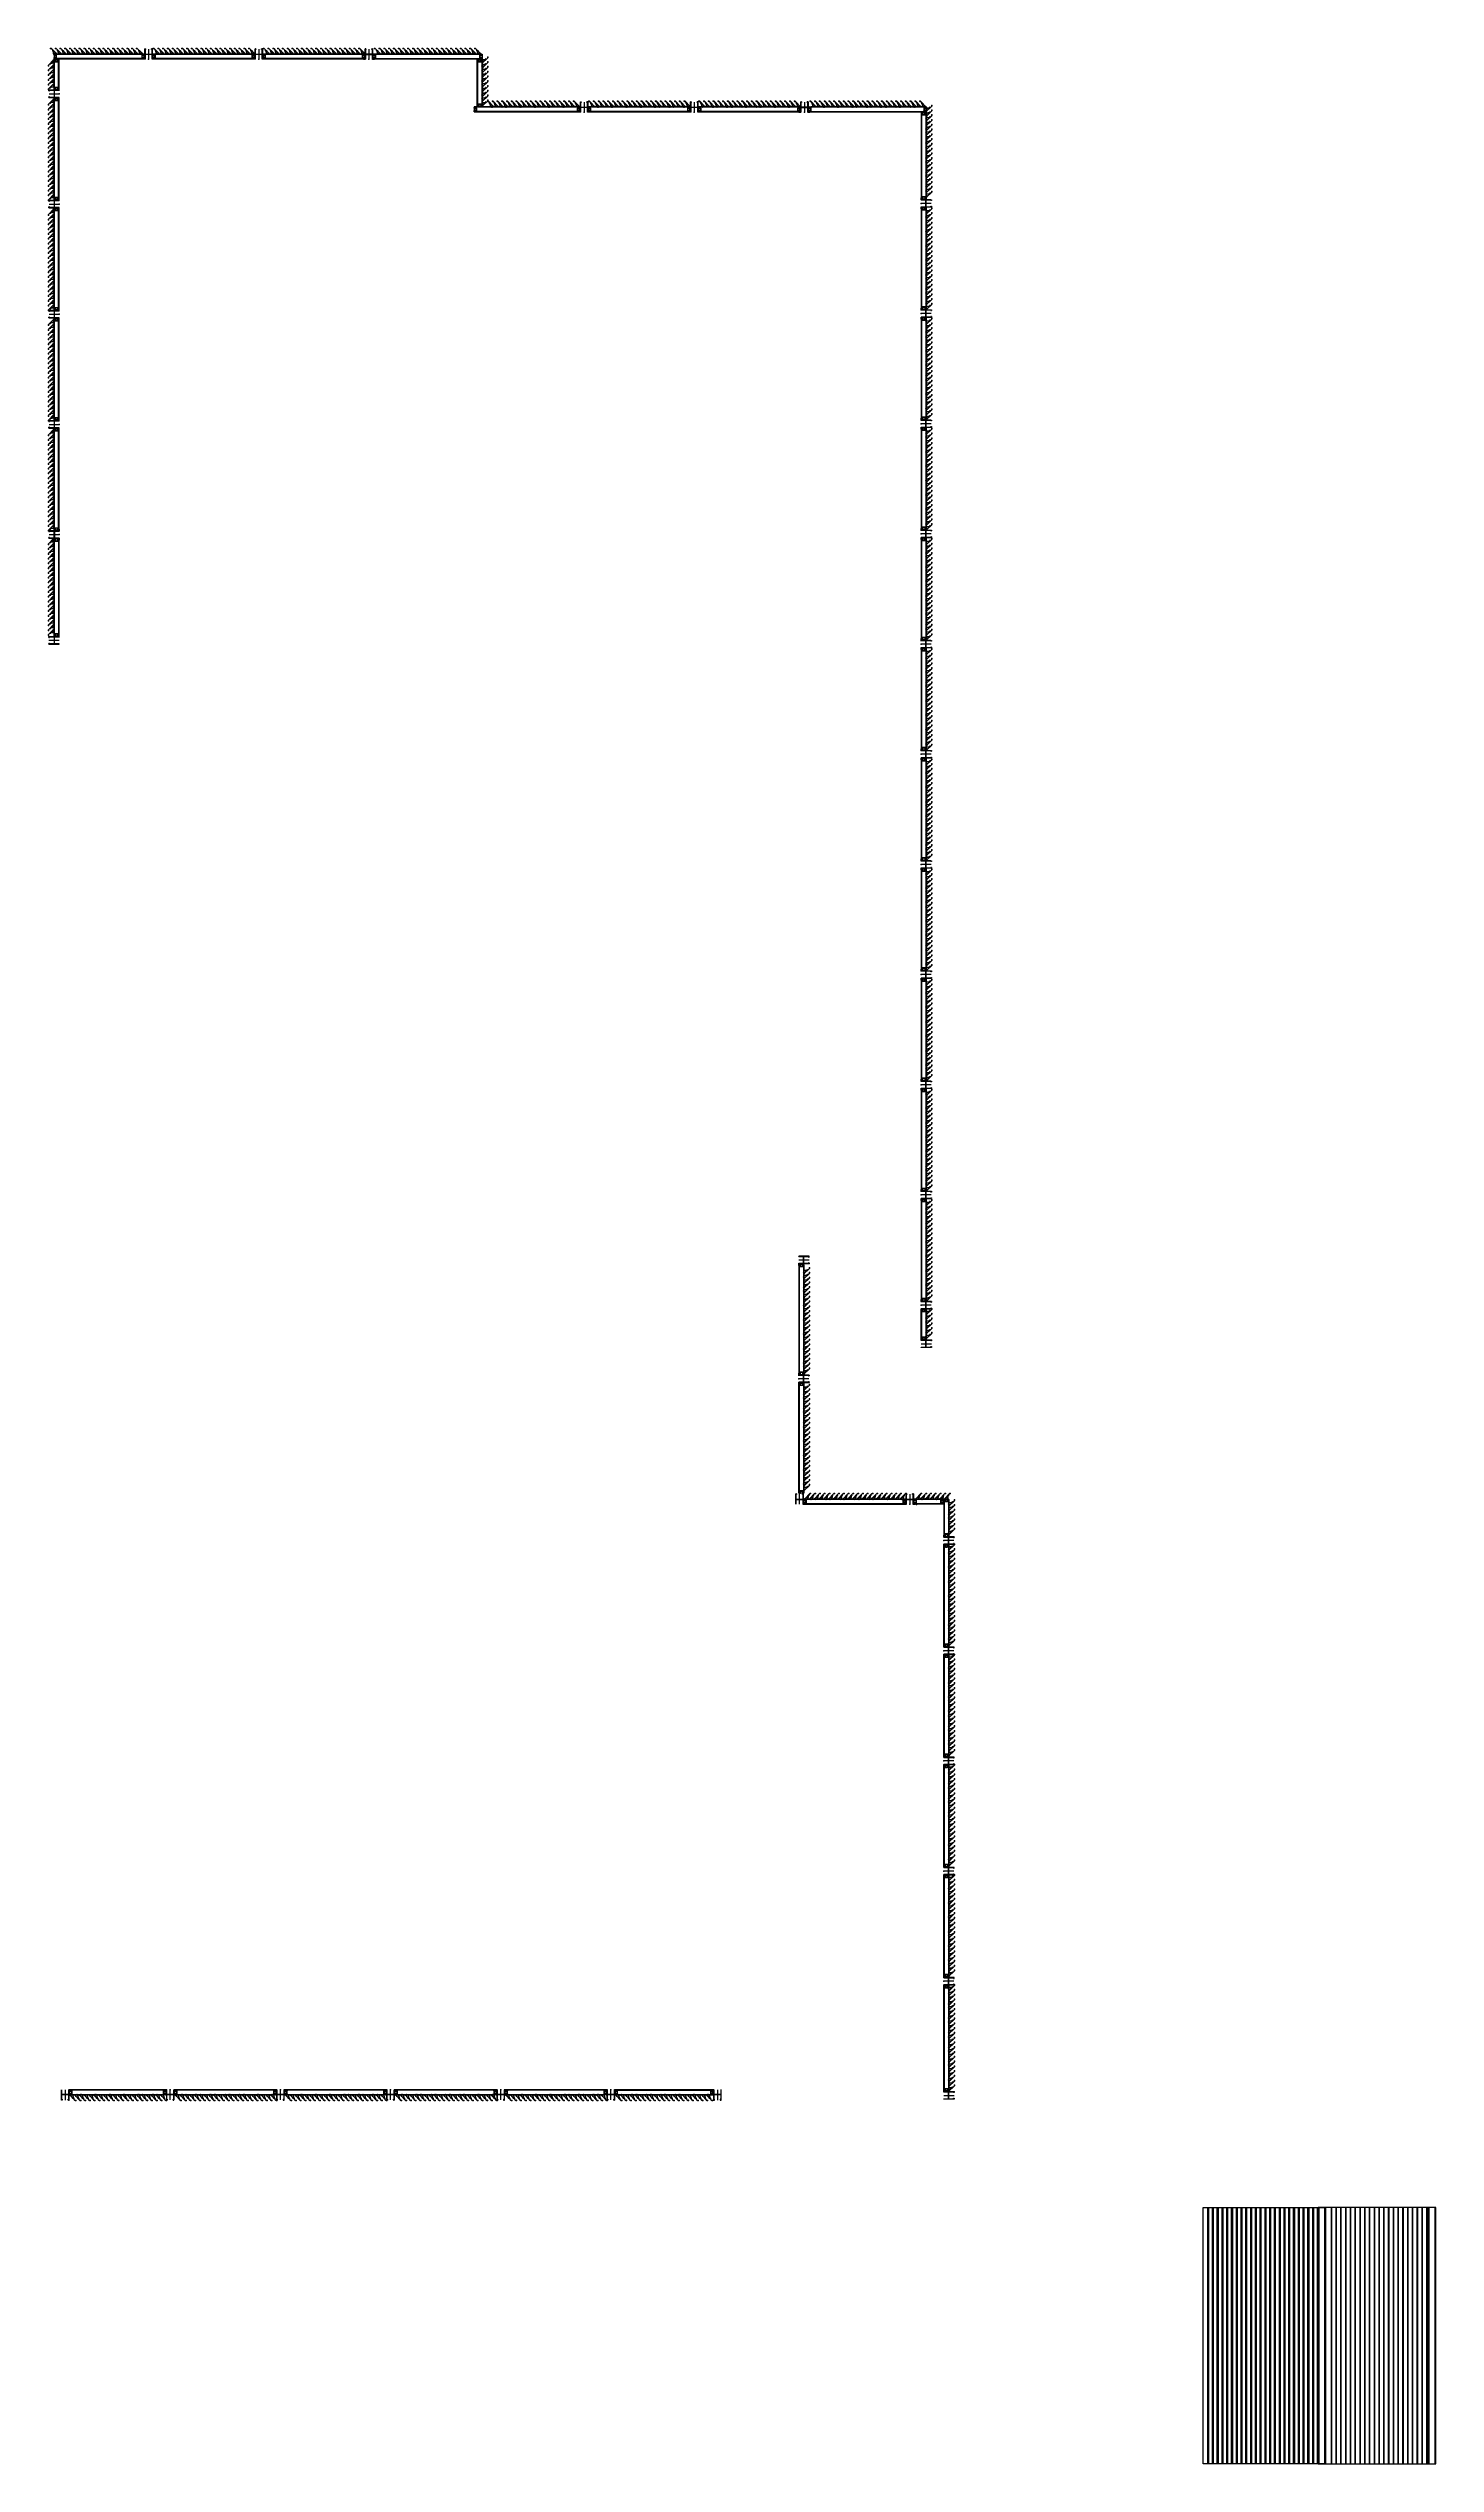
# Model space of a CAD drawing. Header units: millimetres. Extents: x -1379 to 1385823, y -4884429 to 548763.
# Drawn here: x 465102 to 483993, y -2214316 to -2181433 of the extents above; entities that cross this region are included whole.
import ezdxf
from ezdxf.enums import TextEntityAlignment as Align

# ---------------------------------------------------------------- set-up
doc = ezdxf.new("R2010")
doc.units = ezdxf.units.MM
doc.set_wipeout_variables(frame=1)
doc.linetypes.add('CENTER', pattern=[50.8, 31.75, -6.35, 6.35, -6.35])
doc.linetypes.add('TA_GL_000.70000', pattern=[1.925, 0.7, -0.175, 0.175, -0.175, 0.7])
for name, color, linetype in [('000 - 0_SYM_DWG_GRID-BUBBLE_MAIN_COLOR_6', 7, 'Continuous'), ('000 - 0_SYM_DWG_GRIDLINE_MAIN_COLOR_251', 7, 'Continuous'), ('000 - 0_SYM_DWG_LEVEL_MAIN_COLOR_2', 7, 'Continuous'), ('000 - 0_SYM_DWG_LEVEL_TEXT', 7, 'Continuous'), ('000 - 0_SYM_DWG_SLOPE-SYM_TEXT_COLOR_3', 7, 'Continuous'), ('000 - D I M', 7, 'Continuous'), ('000 - GRID', 7, 'CENTER'), ('010 - ASPG_ACCESSORIES_MAIN_COLOR_1', 7, 'Continuous'), ('010 - ASPG_EXTR_DEF_SUB', 7, 'Continuous'), ('010 - ASPG_EXTR_MAIN_COLOR_2', 7, 'Continuous'), ('010 - ASPG_EXTR_WIPEOUT_', 7, 'Continuous'), ('010 - ASPG_FASTERN_DEF_SUB', 7, 'Continuous'), ('010 - ASPG_FRAMING_CUT_COLOR_4', 7, 'Continuous'), ('010 - ASPG_FRAMING_DEF_SUB', 7, 'Continuous'), ('010 - ASPG_FRAMING_HATCH_', 7, 'Continuous'), ('010 - ASPG_FRAMING_MAIN_COLOR_1', 7, 'Continuous'), ('010 - ASPG_FRAMING_MAIN_COLOR_2', 7, 'Continuous'), ('010 - ASPG_FRAMING_SUB_COLOR_2', 7, 'Continuous'), ('010 - ASPG_FRAMING_WIPEOUT_', 7, 'Continuous'), ('BOLT & SCREW', 7, 'Continuous'), ('Center Line', 7, 'CENTER')]:
    doc.layers.add(name, color=color, linetype=linetype)
doc.layers.add('12-GRID', color=7, linetype='CENTER', lineweight=13)
doc.layers.add('SCREW', color=7, linetype='Continuous', lineweight=5)
doc.styles.add('ARIAL', font='arial.ttf')
doc.styles.add('Arial_1', font='arial.ttf', dxfattribs={"height": 125})
doc.styles.add('FAMELINE_FOR_CKST', font='arial.ttf')
doc.styles.add('TA', font='', dxfattribs={"height": 4.5})
doc.styles.get('TA').set_extended_font_data('Cordia New')
doc.dimstyles.new('FAMELINE-CKST_C-C', dxfattribs={"dimtxt": 0.3, "dimasz": 0.15, "dimexe": 0.1, "dimexo": 0.1, "dimgap": 0.05, "dimtad": 1, "dimzin": 0, "dimdsep": 46, "dimtxsty": 'FAMELINE_FOR_CKST', "dimblk": 'ORIGIN', "dimblk1": 'ORIGIN', "dimblk2": 'ORIGIN', "dimsah": 1, "dimcen": 0.1, "dimdle": 0.1, "dimclrd": 7, "dimclre": 7, "dimclrt": 7, "dimadec": 0, "dimazin": 0, "dimtfac": 1, "dimtix": 1, "dimtmove": 2, "dimatfit": 3, "dimfxl": 1, "dimtolj": 1, "dimtzin": 0, "dimlwd": -1, "dimlwe": -1, "dimarcsym": 0})
pattern_1 = [(270, (1257419.24324, -520041.6224), (0.65495992507, -1.1344238721), [0.7562825814, -1.5125651628]), (30, (1257419.24324, -520041.6224), (0.65495992936, 1.1344238696), [0.7562825814, -1.5125651628]), (330, (1257419.24324, -520041.6224), (1.30991985442, -2.48e-09), [-1.5125651628, 0.7562825814])]
pattern_2 = [(315, (1257419.4929, -520021.6224), (1.3369313545, 1.3369313545), []), (45, (1257419.4929, -520021.6224), (-1.3369313545, 1.3369313545), [])]
pattern_3 = [(270, (1257419.4425, -520043.9224), (0.65495992507, -1.1344238721), [0.7562825814, -1.5125651628]), (30, (1257419.4425, -520043.9224), (0.65495992936, 1.1344238696), [0.7562825814, -1.5125651628]), (330, (1257419.4425, -520043.9224), (1.30991985442, -2.48e-09), [-1.5125651628, 0.7562825814])]
pattern_4 = [(315, (1257419.1929, -520023.9224), (1.3369313545, 1.3369313545), []), (45, (1257419.1929, -520023.9224), (-1.3369313545, 1.3369313545), [])]

# ---------------------------------------------------------------- blocks, each defined once
blk = doc.blocks.new('*U923')
at = {"color": 7}
blk.add_wipeout([(50, 0), (1450, 0), (1450, 3490), (50, 3490)], dxfattribs=at).dxf.layer = '010 - ASPG_EXTR_WIPEOUT_'
at = {"layer": '010 - ASPG_EXTR_MAIN_COLOR_2', "color": 7}
for points in [[(255, 0), (265, 0), (265, 3490), (255, 3490)], [(320, 0), (330, 0), (330, 3490), (320, 3490)], [(385, 0), (395, 0), (395, 3490), (385, 3490)], [(450, 0), (460, 0), (460, 3490), (450, 3490)], [(515, 0), (525, 0), (525, 3490), (515, 3490)], [(580, 0), (590, 0), (590, 3490), (580, 3490)], [(645, 0), (655, 0), (655, 3490), (645, 3490)], [(710, 0), (720, 0), (720, 3490), (710, 3490)], [(775, 0), (785, 0), (785, 3490), (775, 3490)], [(840, 0), (850, 0), (850, 3490), (840, 3490)], [(905, 0), (915, 0), (915, 3490), (905, 3490)], [(970, 0), (980, 0), (980, 3490), (970, 3490)], [(1035, 0), (1045, 0), (1045, 3490), (1035, 3490)], [(1100, 0), (1110, 0), (1110, 3490), (1100, 3490)], [(1165, 0), (1175, 0), (1175, 3490), (1165, 3490)], [(1230, 0), (1240, 0), (1240, 3490), (1230, 3490)]]:
    blk.add_lwpolyline(points, close=True, dxfattribs=at)
at = {"layer": '010 - ASPG_FRAMING_SUB_COLOR_2', "color": 7}
blk.add_lwpolyline([(50, 0), (1450, 0), (1450, 3490), (50, 3490)], close=True, dxfattribs=at)
at = {"color": 7}
for points in [[(-50, 0), (50, 0), (50, 3490), (-50, 3490)], [(1450, 0), (1550, 0), (1550, 3490), (1450, 3490)]]:
    blk.add_wipeout(points, dxfattribs=at).dxf.layer = '010 - ASPG_EXTR_WIPEOUT_'
at = {"layer": '010 - ASPG_EXTR_MAIN_COLOR_2', "color": 7}
for points in [[(125, 0), (135, 0), (135, 3490), (125, 3490)], [(190, 0), (200, 0), (200, 3490), (190, 3490)], [(1295, 0), (1305, 0), (1305, 3490), (1295, 3490)], [(1360, 0), (1370, 0), (1370, 3490), (1360, 3490)], [(1425, 0), (1435, 0), (1435, 3490), (1425, 3490)]]:
    blk.add_lwpolyline(points, close=True, dxfattribs=at)
at = {"layer": '010 - ASPG_FRAMING_MAIN_COLOR_1', "color": 7}
for points in [[(-50, 0), (-40, 0), (-40, 3490), (-50, 3490)], [(40, 0), (50, 0), (50, 3490), (40, 3490)], [(1450, 0), (1460, 0), (1460, 3490), (1450, 3490)], [(1540, 0), (1550, 0), (1550, 3490), (1540, 3490)]]:
    blk.add_lwpolyline(points, close=True, dxfattribs=at)
at = {"layer": '010 - ASPG_FRAMING_SUB_COLOR_2', "color": 7}
for points in [[(-50, 0), (50, 0), (50, 3490), (-50, 3490)], [(1450, 0), (1550, 0), (1550, 3490), (1450, 3490)]]:
    blk.add_lwpolyline(points, close=True, dxfattribs=at)
blk = doc.blocks.new('*U924')
at = {"color": 7}
blk.add_wipeout([(50, 0), (1617, 0), (1617, 3490), (50, 3490)], dxfattribs=at).dxf.layer = '010 - ASPG_EXTR_WIPEOUT_'
at = {"layer": '010 - ASPG_EXTR_MAIN_COLOR_2', "color": 7}
for points in [[(244, 0), (254, 0), (254, 3490), (244, 3490)], [(309, 0), (319, 0), (319, 3490), (309, 3490)], [(374, 0), (384, 0), (384, 3490), (374, 3490)], [(439, 0), (449, 0), (449, 3490), (439, 3490)], [(504, 0), (514, 0), (514, 3490), (504, 3490)], [(569, 0), (579, 0), (579, 3490), (569, 3490)], [(634, 0), (644, 0), (644, 3490), (634, 3490)], [(699, 0), (709, 0), (709, 3490), (699, 3490)], [(764, 0), (774, 0), (774, 3490), (764, 3490)], [(829, 0), (839, 0), (839, 3490), (829, 3490)], [(894, 0), (904, 0), (904, 3490), (894, 3490)], [(959, 0), (969, 0), (969, 3490), (959, 3490)], [(1024, 0), (1034, 0), (1034, 3490), (1024, 3490)], [(1089, 0), (1099, 0), (1099, 3490), (1089, 3490)], [(1154, 0), (1164, 0), (1164, 3490), (1154, 3490)], [(1219, 0), (1229, 0), (1229, 3490), (1219, 3490)], [(1284, 0), (1294, 0), (1294, 3490), (1284, 3490)], [(1349, 0), (1359, 0), (1359, 3490), (1349, 3490)], [(1414, 0), (1424, 0), (1424, 3490), (1414, 3490)], [(1479, 0), (1489, 0), (1489, 3490), (1479, 3490)], [(1544, 0), (1554, 0), (1554, 3490), (1544, 3490)]]:
    blk.add_lwpolyline(points, close=True, dxfattribs=at)
at = {"layer": '010 - ASPG_FRAMING_SUB_COLOR_2', "color": 7}
blk.add_lwpolyline([(50, 0), (1617, 0), (1617, 3490), (50, 3490)], close=True, dxfattribs=at)
at = {"color": 7}
blk.add_wipeout([(-50, 0), (50, 0), (50, 3490), (-50, 3490)], dxfattribs=at).dxf.layer = '010 - ASPG_EXTR_WIPEOUT_'
at = {"layer": '010 - ASPG_EXTR_MAIN_COLOR_2', "color": 7}
for points in [[(49, 0), (59, 0), (59, 3490), (49, 3490)], [(114, 0), (124, 0), (124, 3490), (114, 3490)], [(179, 0), (189, 0), (189, 3490), (179, 3490)]]:
    blk.add_lwpolyline(points, close=True, dxfattribs=at)
at = {"layer": '010 - ASPG_FRAMING_MAIN_COLOR_1', "color": 7}
for points in [[(-50, 0), (-40, 0), (-40, 3490), (-50, 3490)], [(40, 0), (50, 0), (50, 3490), (40, 3490)]]:
    blk.add_lwpolyline(points, close=True, dxfattribs=at)
at = {"layer": '010 - ASPG_FRAMING_SUB_COLOR_2', "color": 7}
blk.add_lwpolyline([(-50, 0), (50, 0), (50, 3490), (-50, 3490)], close=True, dxfattribs=at)
blk = doc.blocks.new('*U3530')
at = {"layer": '12-GRID', "color": 7, "linetype": 'CENTER'}
for p, q in [((0, -6), (0, 2)), ((-4, -2), (4, -2))]:
    blk.add_line(p, q, dxfattribs=at)
at = {"layer": 'BOLT & SCREW', "color": 7}
for p, q in [((-1, -2), (-2, -2)), ((-1, -2), (-2, -2)), ((0, -2), (-1, -2)), ((0, -2), (-1, -2)), ((0, -1), (0, 0)), ((0, -1), (0, 0)), ((0, -2), (0, -1)), ((0, -2), (0, -1)), ((0, -2), (1, -2)), ((0, -3), (0, -2)), ((0, -2), (0, -3)), ((0, -2), (1, -2)), ((0, -3), (0, -4)), ((0, -3), (0, -4)), ((1, -2), (2, -2)), ((1, -2), (2, -2))]:
    blk.add_line(p, q, dxfattribs=at)
for points in [[(-2, -2), (-1, -2, 0.414214), (0, -1), (0, 0), (0, 0), (0, -1, 0.414214), (1, -2), (2, -2), (2, -2), (1, -2, 0.414214), (0, -3), (0, -4), (0, -4), (0, -3, 0.414214), (-1, -2), (-2, -2)], [(0, -2, -0.414214), (0, -2), (1, -2), (1, -2), (0, -2, -0.414214), (0, -2), (0, -1), (0, -1), (0, -2, -0.414214), (0, -2), (-1, -2), (-1, -2), (0, -2, -0.414214), (0, -2), (0, -3), (0, -3)]]:
    blk.add_lwpolyline(points, format="xyb", close=True, dxfattribs=at)
blk.add_circle((0, -2), 3.5, dxfattribs=at)
blk = doc.blocks.new('000_ASPG_TYP_FILES_20260218-010703_FRAME_EXTR_')
at = {"layer": '010 - ASPG_FRAMING_HATCH_'}
h = blk.add_hatch(dxfattribs=at)
h.set_pattern_fill('ANSI32', scale=0.1, angle=180)
edge = h.paths.add_edge_path()
edge.add_line((2, 16), (2, 2))
edge.add_line((2, 2), (40, 2))
edge.add_arc((40, 2), 0.3, 0, 90, ccw=False)
edge.add_line((40, 2), (40, 0))
edge.add_arc((40, 0), 0.3, -90, 0, ccw=False)
edge.add_line((40, 0), (0, 0))
edge.add_arc((0, 0), 0.3, 180, 270, ccw=False)
edge.add_line((0, 0), (0, 18))
edge.add_arc((0, 18), 0.3, 90, 180, ccw=False)
edge.add_line((0, 18), (23, 18))
edge.add_arc((23, 19), 0.5, 270, 380.2095)
edge.add_arc((26, 20), 3.35, 182.0638, 200.2095, ccw=False)
edge.add_arc((24, 20), 0.76, 2.0638, 182.0638, ccw=False)
edge.add_arc((26, 20), 1.83, 182.0638, 447.9362)
edge.add_arc((26, 22), 0.76, 87.9362, 267.9362, ccw=False)
edge.add_arc((26, 20), 3.35, 69.7905, 87.9362, ccw=False)
edge.add_arc((27, 23), 0.5, 249.7905, 360)
edge.add_line((28, 23), (28, 27))
edge.add_line((28, 27), (28, 27))
edge.add_line((28, 27), (28, 28))
edge.add_line((28, 28), (28, 39))
edge.add_line((28, 39), (28, 39))
edge.add_line((28, 39), (28, 40))
edge.add_line((28, 40), (28, 43))
edge.add_arc((27, 43), 0.5, 0, 110.2095)
edge.add_arc((26, 46), 3.35, 272.0638, 290.2095, ccw=False)
edge.add_arc((26, 44), 0.76, 92.0638, 272.0638, ccw=False)
edge.add_arc((26, 46), 1.83, 272.0638, 537.9362)
edge.add_arc((24, 47), 0.76, 177.9362, 357.9362, ccw=False)
edge.add_arc((26, 46), 3.35, 159.7905, 177.9362, ccw=False)
edge.add_arc((23, 48), 0.5, 339.7905, 450)
edge.add_line((23, 48), (0, 48))
edge.add_arc((0, 49), 0.3, 180, 270, ccw=False)
edge.add_line((0, 49), (0, 60))
edge.add_arc((0, 60), 0.3, 90, 180, ccw=False)
edge.add_line((0, 60), (5, 60))
edge.add_line((5, 60), (5, 65))
edge.add_arc((5, 65), 0.3, 90, 180, ccw=False)
edge.add_line((5, 65), (30, 65))
edge.add_line((30, 65), (30, 64))
edge.add_arc((30, 64), 0.3, -90, 0, ccw=False)
edge.add_line((30, 63), (7, 63))
edge.add_arc((7, 63), 0.3, 90, 180)
edge.add_line((7, 63), (7, 58))
edge.add_line((7, 58), (2, 58))
edge.add_arc((2, 58), 0.3, 90, 180)
edge.add_line((2, 58), (2, 51))
edge.add_arc((2, 51), 0.3, 180, 270)
edge.add_line((2, 50), (30, 50))
edge.add_arc((30, 50), 0.3, 0, 90, ccw=False)
edge.add_line((30, 50), (30, 27))
edge.add_line((30, 27), (30, 16))
edge.add_arc((30, 16), 0.3, -90, 0, ccw=False)
edge.add_line((30, 16), (2, 16))
at = {"layer": '010 - ASPG_FRAMING_CUT_COLOR_4', "color": 7}
blk.add_lwpolyline([(2, 16), (2, 2), (40, 2, -0.414214), (40, 2), (40, 0, -0.414214), (40, 0), (0, 0, -0.414214), (0, 0), (0, 18, -0.414214), (0, 18), (23, 18, 0.52173), (23, 19, -0.079342), (23, 20, -1), (24, 20, 2.296346), (26, 22, -1), (26, 23, -0.079342), (27, 23, 0.52173), (28, 23), (28, 27), (28, 27), (28, 28), (28, 39), (28, 39), (28, 40), (28, 43, 0.52173), (27, 43, -0.079342), (26, 43, -1), (26, 45, 2.296346), (24, 47, -1), (23, 47, -0.079342), (23, 48, 0.52173), (23, 48), (0, 48, -0.414214), (0, 49), (0, 60, -0.414214), (0, 60), (5, 60), (5, 65, -0.414214), (5, 65), (30, 65), (30, 64, -0.414214), (30, 63), (7, 63, 0.414214), (7, 63), (7, 58), (2, 58, 0.414214), (2, 58), (2, 51, 0.414214), (2, 50), (30, 50, -0.414214), (30, 50), (30, 27), (30, 16, -0.414214), (30, 16)], format="xyb", close=True, dxfattribs=at)
at = {"color": 7}
for p in [(26, 48), (26, 22)]:
    blk.add_blockref('*U3530', p, dxfattribs=at)
blk = doc.blocks.new('*U3143')
at = {"layer": '010 - ASPG_FRAMING_HATCH_', "transparency": 33554585}
h = blk.add_hatch(dxfattribs=at)
h.set_pattern_fill('ANSI32', scale=0.25)
edge = h.paths.add_edge_path()
edge.add_line((2, -50), (2, -75))
edge.add_line((2, -75), (0, -75))
edge.add_line((0, -75), (0, -49))
edge.add_arc((1, -49), 1, 90, 180, ccw=False)
edge.add_line((1, -48), (63, -48))
edge.add_arc((63, -47), 1, 270, 360)
edge.add_line((64, -47), (64, 47))
edge.add_arc((63, 47), 1, 0, 90)
edge.add_line((63, 48), (1, 48))
edge.add_arc((1, 49), 1, 180, 270, ccw=False)
edge.add_line((0, 49), (0, 75))
edge.add_line((0, 75), (2, 75))
edge.add_line((2, 75), (2, 50))
edge.add_line((2, 50), (141, 50))
edge.add_line((141, 50), (141, 41))
edge.add_arc((140, 41), 1, 270, 360, ccw=False)
edge.add_line((140, 40), (132, 40))
edge.add_arc((132, 41), 1, 180, 270, ccw=False)
edge.add_line((131, 41), (131, 47))
edge.add_arc((130, 47), 1, 0, 90)
edge.add_line((130, 48), (67, 48))
edge.add_arc((67, 47), 1, 90, 180)
edge.add_line((66, 47), (66, -47))
edge.add_arc((67, -47), 1, 180, 270)
edge.add_line((67, -48), (130, -48))
edge.add_arc((130, -47), 1, 270, 360)
edge.add_line((131, -47), (131, -41))
edge.add_arc((132, -41), 1, 90, 180, ccw=False)
edge.add_line((132, -40), (140, -40))
edge.add_arc((140, -41), 1, 0, 90, ccw=False)
edge.add_line((141, -41), (141, -50))
edge.add_line((141, -50), (2, -50))
h.paths.add_polyline_path([(139, 48), (139, 42), (133, 42), (133, 48)], flags=16)
h.paths.add_polyline_path([(139, -48), (139, -42), (133, -42), (133, -48)], flags=16)
at = {"layer": '010 - ASPG_FRAMING_HATCH_'}
h = blk.add_hatch(dxfattribs=at)
h.set_pattern_fill('ANSI37', scale=0.595498, angle=-90)
h.set_pattern_definition(pattern_4)
edge = h.paths.add_edge_path()
edge.add_ellipse((12, 55), major_axis=(0, -5), ratio=0.644482, start_angle=180, end_angle=360, ccw=False)
edge.add_line((12, 60), (2, 60))
edge.add_arc((-8, 55), 11.1, -26.7963, 26.7963, ccw=False)
edge.add_line((2, 50), (12, 50))
h = blk.add_hatch(dxfattribs=at)
h.set_pattern_fill('HONEY', scale=0.238199, angle=-90)
h.set_pattern_definition(pattern_3)
edge = h.paths.add_edge_path()
edge.add_ellipse((12, 55), major_axis=(0, -5), ratio=0.644482, start_angle=0, end_angle=360, ccw=False)
h = blk.add_hatch(dxfattribs=at)
h.set_pattern_fill('HONEY', scale=0.238199, angle=-90)
h.set_pattern_definition(pattern_1)
edge = h.paths.add_edge_path()
edge.add_ellipse((58, 55), major_axis=(0, -5), ratio=0.644482, start_angle=0, end_angle=360)
h = blk.add_hatch(dxfattribs=at)
h.set_pattern_fill('ANSI37', scale=0.595498, angle=-90)
h.set_pattern_definition(pattern_2)
edge = h.paths.add_edge_path()
edge.add_ellipse((58, 55), major_axis=(0, -5), ratio=0.644482, start_angle=0, end_angle=180)
edge.add_line((58, 60), (62, 60))
edge.add_arc((62, 60), 0.3, -90, 0)
edge.add_line((62, 60), (62, 61))
edge.add_line((62, 61), (62, 62))
edge.add_line((62, 62), (62, 62))
edge.add_line((62, 62), (62, 63))
edge.add_line((62, 63), (62, 63))
edge.add_line((62, 63), (62, 64))
edge.add_line((62, 64), (62, 64))
edge.add_line((62, 64), (62, 65))
edge.add_line((62, 65), (63, 65))
edge.add_line((63, 65), (64, 66))
edge.add_line((64, 66), (64, 65))
edge.add_line((64, 65), (65, 66))
edge.add_line((65, 66), (65, 65))
edge.add_line((65, 65), (66, 66))
edge.add_line((66, 66), (66, 65))
edge.add_line((66, 65), (67, 65))
edge.add_arc((67, 65), 0.3, -90, 0)
edge.add_line((67, 65), (67, 60))
edge.add_arc((77, 55), 11.1, 153.2037, 206.7963)
edge.add_line((67, 50), (58, 50))
h = blk.add_hatch(dxfattribs=at)
h.set_pattern_fill('ANSI37', scale=0.595498, angle=-90)
h.set_pattern_definition(pattern_4)
edge = h.paths.add_edge_path()
edge.add_ellipse((12, -55), major_axis=(0, 5), ratio=0.644482, start_angle=0, end_angle=180)
edge.add_line((12, -60), (2, -60))
edge.add_arc((-8, -55), 11.1, 333.2037, 386.7963)
edge.add_line((2, -50), (12, -50))
h = blk.add_hatch(dxfattribs=at)
h.set_pattern_fill('HONEY', scale=0.238199, angle=-90)
h.set_pattern_definition(pattern_3)
edge = h.paths.add_edge_path()
edge.add_ellipse((12, -55), major_axis=(0, 5), ratio=0.644482, start_angle=0, end_angle=360)
h = blk.add_hatch(dxfattribs=at)
h.set_pattern_fill('HONEY', scale=0.238199, angle=-90)
h.set_pattern_definition(pattern_1)
edge = h.paths.add_edge_path()
edge.add_ellipse((58, -55), major_axis=(0, 5), ratio=0.644482, start_angle=0, end_angle=360, ccw=False)
h = blk.add_hatch(dxfattribs=at)
h.set_pattern_fill('ANSI37', scale=0.595498, angle=-90)
h.set_pattern_definition(pattern_2)
edge = h.paths.add_edge_path()
edge.add_ellipse((58, -55), major_axis=(0, 5), ratio=0.644482, start_angle=180, end_angle=360, ccw=False)
edge.add_line((58, -60), (62, -60))
edge.add_arc((62, -60), 0.3, 360, 450, ccw=False)
edge.add_line((62, -60), (62, -61))
edge.add_line((62, -61), (62, -62))
edge.add_line((62, -62), (62, -62))
edge.add_line((62, -62), (62, -63))
edge.add_line((62, -63), (62, -63))
edge.add_line((62, -63), (62, -64))
edge.add_line((62, -64), (62, -64))
edge.add_line((62, -64), (62, -65))
edge.add_line((62, -65), (63, -65))
edge.add_line((63, -65), (64, -66))
edge.add_line((64, -66), (64, -65))
edge.add_line((64, -65), (65, -66))
edge.add_line((65, -66), (65, -65))
edge.add_line((65, -65), (66, -66))
edge.add_line((66, -66), (66, -65))
edge.add_line((66, -65), (67, -65))
edge.add_arc((67, -65), 0.3, 360, 450, ccw=False)
edge.add_line((67, -65), (67, -60))
edge.add_arc((77, -55), 11.1, 153.2037, 206.7963, ccw=False)
edge.add_line((67, -50), (58, -50))
at = {"layer": '010 - ASPG_FASTERN_DEF_SUB', "color": 7}
blk.add_point((0, 0), dxfattribs=at)
at = {"layer": '010 - ASPG_FRAMING_CUT_COLOR_4', "color": 7}
blk.add_lwpolyline([(2, -50), (2, -75), (0, -75), (0, -49, -0.414214), (1, -48), (63, -48, 0.414214), (64, -47), (64, 47, 0.414214), (63, 48), (1, 48, -0.414214), (0, 49), (0, 75), (2, 75), (2, 50), (141, 50), (141, 41, -0.414214), (140, 40), (132, 40, -0.414214), (131, 41), (131, 47, 0.414214), (130, 48), (67, 48, 0.414214), (66, 47), (66, -47, 0.414214), (67, -48), (130, -48, 0.414214), (131, -47), (131, -41, -0.414214), (132, -40), (140, -40, -0.414214), (141, -41), (141, -50)], format="xyb", close=True, dxfattribs=at)
for points in [[(139, 48), (139, 42), (133, 42), (133, 48)], [(139, -48), (139, -42), (133, -42), (133, -48)]]:
    blk.add_lwpolyline(points, close=True, dxfattribs=at)
at = {"layer": '010 - ASPG_FRAMING_DEF_SUB', "color": 7, "transparency": 33554508}
blk.add_line((136, 0), (-5, 0), dxfattribs=at)
at = {"layer": '010 - ASPG_FRAMING_DEF_SUB', "color": 7, "transparency": 33554457}
for points in [[(2, 50), (15, 50), (15, 60), (2, 60)], [(54, 50), (67, 50), (67, 66), (54, 66)], [(2, -50), (15, -50), (15, -60), (2, -60)], [(54, -50), (67, -50), (67, -66), (54, -66)]]:
    blk.add_lwpolyline(points, close=True, dxfattribs=at)
at = {"layer": '010 - ASPG_FRAMING_SUB_COLOR_2', "color": 7}
for points in [[(12, 50), (2, 50, 0.238199), (2, 60), (12, 60)], [(58, 50), (67, 50, -0.238199), (67, 60), (67, 65, -0.414214), (67, 65), (66, 65), (66, 66), (65, 65), (65, 66), (64, 65), (64, 66), (63, 65), (62, 65), (62, 64), (62, 64), (62, 63), (62, 63), (62, 62), (62, 62), (62, 61), (62, 60, -0.414214), (62, 60), (58, 60)], [(12, -50), (2, -50, -0.238199), (2, -60), (12, -60)], [(58, -50), (67, -50, 0.238199), (67, -60), (67, -65, 0.414214), (67, -65), (66, -65), (66, -66), (65, -65), (65, -66), (64, -65), (64, -66), (63, -65), (62, -65), (62, -64), (62, -64), (62, -63), (62, -63), (62, -62), (62, -62), (62, -61), (62, -60, 0.414214), (62, -60), (58, -60)]]:
    blk.add_lwpolyline(points, format="xyb", dxfattribs=at)
at = {"layer": '010 - ASPG_FRAMING_SUB_COLOR_2', "color": 7, "extrusion": (0, 0, -1)}
for centre, major_axis in [((12, 55), (0, -5)), ((58, -55), (0, 5))]:
    blk.add_ellipse(centre, major_axis=major_axis, ratio=0.644482, dxfattribs=at)
at = {"layer": '010 - ASPG_FRAMING_SUB_COLOR_2', "color": 7}
for centre, major_axis in [((58, 55), (0, -5)), ((12, -55), (0, 5))]:
    blk.add_ellipse(centre, major_axis=major_axis, ratio=0.644482, dxfattribs=at)
blk = doc.blocks.new('PZG35-9D5')
at = {"layer": 'Center Line', "color": 7}
blk.add_line((0, 4), (0, -11), dxfattribs=at)
at = {"layer": 'SCREW', "color": 7}
for p, q in [((-1, 0), (-1, -1)), ((1, 0), (1, -1)), ((-2, -1), (-1, -2)), ((-2, -1), (-1, -1)), ((-2, -1), (2, -1)), ((-2, -3), (2, -2)), ((-2, -3), (-1, -2)), ((-2, -3), (-1, -3)), ((-2, -4), (-1, -4)), ((-2, -4), (-1, -4)), ((-2, -4), (-1, -4)), ((-1, -1), (1, -1)), ((-1, -2), (1, -1)), ((-1, -2), (-1, -2)), ((-1, -2), (1, -2)), ((-1, -3), (-1, -4)), ((-1, -3), (1, -3)), ((-1, -4), (-1, -8)), ((-1, -4), (-1, -4)), ((-1, -4), (-1, -4)), ((0, -10), (-1, -8)), ((0, -10), (1, -8)), ((1, -1), (1, -2)), ((2, -1), (1, -1)), ((2, -1), (1, -1)), ((2, -2), (1, -2)), ((2, -2), (1, -3)), ((1, -3), (1, -3)), ((1, -3), (1, -3)), ((2, -4), (1, -3)), ((1, -4), (1, -4)), ((1, -4), (2, -4)), ((1, -4), (1, -4)), ((1, -5), (1, -4)), ((2, -5), (1, -4)), ((2, -4), (1, -4)), ((1, -5), (1, -8)), ((1, -5), (2, -5)), ((1, -5), (1, -5)), ((2, -5), (1, -5))]:
    blk.add_line(p, q, dxfattribs=at)
blk.add_lwpolyline([(0, -10), (1, -5), (1, -4, 0.417657), (0, -3, 0.108102), (-1, -4), (-1, -5)], format="xyb", dxfattribs=at)
blk = doc.blocks.new('*U3139')
at = {"layer": 'SCREW', "color": 7}
blk.add_lwpolyline([(3, 2, 0.09906), (1, 3), (1, 2), (-1, 2), (-1, 3, 0.09906), (-3, 2, 0.266588), (-4, 1), (-4, 0, 0.414214), (-3, 0), (3, 0, 0.414214), (3, 0), (3, 1, 0.266588)], format="xyb", close=True, dxfattribs=at)
blk.add_blockref('PZG35-9D5', (0, 0), dxfattribs=at)
blk = doc.blocks.new('*U3144')
at = {"color": 7}
blk.add_point((0, 0), dxfattribs=at)
at = {"layer": '010 - ASPG_ACCESSORIES_MAIN_COLOR_1', "color": 7}
blk.add_lwpolyline([(-40, -1, 0.414214), (-40, -1), (-40, -7, 0.57735), (-40, -8), (-37, -6, 0.767327), (-37, -5), (-38, -5, -0.414214), (-38, -5), (-38, -3, -0.414214), (-38, -3), (-32, -3, -0.388879), (-32, -3), (-32, -4, 0.388879), (-31, -5), (-30, -5, 0.414214), (-30, -4), (-30, -3, -0.414214), (-30, -3), (0, -3, -0.378969), (3, -5), (8, -43, 0.446593), (12, -45, -0.489802), (16, -49), (16, -49, -0.18248), (16, -50, -0.267949), (15, -50, 1.122115), (15, -52, 0.405004), (18, -49), (18, -49, 0.489805), (11, -43, -0.446597), (10, -42), (5, -1, 0.364176), (5, -1)], format="xyb", close=True, dxfattribs=at)
at = {"layer": '010 - ASPG_EXTR_DEF_SUB', "color": 7}
for p in [(-40, 0), (43, -77), (43, -77)]:
    blk.add_point(p, dxfattribs=at)
at = {"layer": '010 - ASPG_EXTR_MAIN_COLOR_2', "color": 7}
blk.add_lwpolyline([(11, -48), (11, -47), (12, -48), (12, -47, -0.535538), (14, -49, 0.991572), (16, -50, 1.157025), (9, -49, -0.688558), (8, -49), (-17, -22), (-32, -6), (-32, -3, 0.414312), (-33, -3), (-38, -3, 0.414116), (-38, -3), (-38, -4, 0.414214), (-38, -5), (-36, -5, -0.205895), (-36, -5), (33, -77), (43, -77, 0.668179), (43, -77), (41, -74, 0.668179), (40, -74), (40, -76), (34, -76), (12, -53, -0.558354), (12, -52, 0.766275), (12, -50, -0.438583), (11, -48)], format="xyb", close=True, dxfattribs=at)
at = {"layer": 'SCREW', "color": 7, "rotation": 180}
for p in [(-22, -2), (-8, -2)]:
    blk.add_blockref('*U3139', p, dxfattribs=at)
blk = doc.blocks.new('*U902')
at = {"color": 7}
blk.add_wipeout([(1659, 4), (60, 4), (60, 69), (1659, 69)], dxfattribs=at).dxf.layer = '010 - ASPG_FRAMING_WIPEOUT_'
blk.add_point((60, 69), dxfattribs=at)
at = {"layer": '010 - ASPG_FRAMING_MAIN_COLOR_2', "color": 7}
blk.add_lwpolyline([(1629, 69), (90, 69), (90, 6), (1629, 6)], close=True, dxfattribs=at)
at = {"layer": '010 - ASPG_FRAMING_SUB_COLOR_2', "color": 7}
for points in [[(1659, 4), (60, 4), (60, 69), (1659, 69)], [(60, 2), (60, 4), (1659, 4), (1659, 2)]]:
    blk.add_lwpolyline(points, close=True, dxfattribs=at)
at = {"color": 7, "transparency": 33554559, "xscale": -1, "rotation": 270}
blk.add_blockref('*U3143', (0, 0), dxfattribs=at)
at = {"color": 7}
blk.add_blockref('000_ASPG_TYP_FILES_20260218-010703_FRAME_EXTR_', (60, 4), dxfattribs=at)
at = {"color": 7, "rotation": 180}
for p in [(120, 69), (185, 69), (250, 69), (315, 69), (380, 69), (445, 69), (510, 69), (575, 69), (640, 69), (705, 69), (770, 69), (835, 69), (900, 69), (965, 69), (1030, 69), (1095, 69), (1160, 69), (1225, 69), (1290, 69), (1355, 69), (1420, 69), (1485, 69), (1550, 69), (1615, 69)]:
    blk.add_blockref('*U3144', p, dxfattribs=at)
at = {"color": 7, "xscale": -1}
blk.add_blockref('000_ASPG_TYP_FILES_20260218-010703_FRAME_EXTR_', (1659, 4), dxfattribs=at)
blk = doc.blocks.new('*U904')
at = {"color": 7}
blk.add_wipeout([(1495, 4), (60, 4), (60, 69), (1495, 69)], dxfattribs=at).dxf.layer = '010 - ASPG_FRAMING_WIPEOUT_'
blk.add_point((60, 69), dxfattribs=at)
at = {"layer": '010 - ASPG_FRAMING_MAIN_COLOR_2', "color": 7}
blk.add_lwpolyline([(1465, 69), (90, 69), (90, 6), (1465, 6)], close=True, dxfattribs=at)
at = {"layer": '010 - ASPG_FRAMING_SUB_COLOR_2', "color": 7}
for points in [[(1495, 4), (60, 4), (60, 69), (1495, 69)], [(60, 2), (60, 4), (1495, 4), (1495, 2)]]:
    blk.add_lwpolyline(points, close=True, dxfattribs=at)
at = {"color": 7, "transparency": 33554559, "xscale": -1, "rotation": 270}
blk.add_blockref('*U3143', (0, 0), dxfattribs=at)
at = {"color": 7, "xscale": -1, "rotation": 180}
for p in [(100, 69), (165, 69), (230, 69), (295, 69), (360, 69), (425, 69), (490, 69), (555, 69), (620, 69), (685, 69), (750, 69), (815, 69), (880, 69), (945, 69), (1010, 69), (1075, 69), (1140, 69), (1205, 69), (1270, 69)]:
    blk.add_blockref('*U3144', p, dxfattribs=at)
at = {"color": 7}
blk.add_blockref('000_ASPG_TYP_FILES_20260218-010703_FRAME_EXTR_', (60, 4), dxfattribs=at)
at = {"color": 7, "xscale": -1}
blk.add_blockref('000_ASPG_TYP_FILES_20260218-010703_FRAME_EXTR_', (1495, 4), dxfattribs=at)
blk = doc.blocks.new('*U906')
at = {"color": 7}
blk.add_wipeout([(634, 4), (0, 4), (0, 69), (634, 69)], dxfattribs=at).dxf.layer = '010 - ASPG_FRAMING_WIPEOUT_'
blk.add_point((0, 69), dxfattribs=at)
at = {"layer": '010 - ASPG_FRAMING_MAIN_COLOR_2', "color": 7}
blk.add_lwpolyline([(604, 69), (30, 69), (30, 6), (604, 6)], close=True, dxfattribs=at)
at = {"layer": '010 - ASPG_FRAMING_SUB_COLOR_2', "color": 7}
for points in [[(634, 4), (0, 4), (0, 69), (634, 69)], [(0, 2), (0, 4), (634, 4), (634, 2)]]:
    blk.add_lwpolyline(points, close=True, dxfattribs=at)
at = {"color": 7, "rotation": 180}
for p in [(8, 69), (73, 69), (138, 69), (203, 69), (268, 69), (333, 69), (398, 69), (463, 69), (528, 69), (593, 69)]:
    blk.add_blockref('*U3144', p, dxfattribs=at)
at = {"color": 7}
blk.add_blockref('000_ASPG_TYP_FILES_20260218-010703_FRAME_EXTR_', (0, 4), dxfattribs=at)
at = {"color": 7, "xscale": -1}
blk.add_blockref('000_ASPG_TYP_FILES_20260218-010703_FRAME_EXTR_', (634, 4), dxfattribs=at)
blk = doc.blocks.new('*U907')
at = {"color": 7}
blk.add_wipeout([(1543, 4), (60, 4), (60, 69), (1543, 69)], dxfattribs=at).dxf.layer = '010 - ASPG_FRAMING_WIPEOUT_'
blk.add_point((60, 69), dxfattribs=at)
at = {"layer": '010 - ASPG_FRAMING_MAIN_COLOR_2', "color": 7}
blk.add_lwpolyline([(1513, 69), (90, 69), (90, 6), (1513, 6)], close=True, dxfattribs=at)
at = {"layer": '010 - ASPG_FRAMING_SUB_COLOR_2', "color": 7}
for points in [[(1543, 4), (60, 4), (60, 69), (1543, 69)], [(60, 2), (60, 4), (1543, 4), (1543, 2)]]:
    blk.add_lwpolyline(points, close=True, dxfattribs=at)
at = {"color": 7, "transparency": 33554559, "xscale": -1, "rotation": 270}
blk.add_blockref('*U3143', (0, 0), dxfattribs=at)
at = {"color": 7}
blk.add_blockref('000_ASPG_TYP_FILES_20260218-010703_FRAME_EXTR_', (60, 4), dxfattribs=at)
at = {"color": 7, "rotation": 180}
for p in [(120, 69), (185, 69), (250, 69), (315, 69), (380, 69), (445, 69), (510, 69), (575, 69), (640, 69), (705, 69), (770, 69), (835, 69), (900, 69), (965, 69), (1030, 69), (1095, 69), (1160, 69), (1225, 69), (1290, 69), (1355, 69), (1420, 69), (1485, 69)]:
    blk.add_blockref('*U3144', p, dxfattribs=at)
at = {"color": 7, "xscale": -1}
blk.add_blockref('000_ASPG_TYP_FILES_20260218-010703_FRAME_EXTR_', (1543, 4), dxfattribs=at)
blk = doc.blocks.new('*U909')
at = {"color": 7}
blk.add_wipeout([(1287, 4), (60, 4), (60, 69), (1287, 69)], dxfattribs=at).dxf.layer = '010 - ASPG_FRAMING_WIPEOUT_'
blk.add_point((60, 69), dxfattribs=at)
at = {"layer": '010 - ASPG_FRAMING_MAIN_COLOR_2', "color": 7}
blk.add_lwpolyline([(1257, 69), (90, 69), (90, 6), (1257, 6)], close=True, dxfattribs=at)
at = {"layer": '010 - ASPG_FRAMING_SUB_COLOR_2', "color": 7}
for points in [[(1287, 4), (60, 4), (60, 69), (1287, 69)], [(60, 2), (60, 4), (1287, 4), (1287, 2)]]:
    blk.add_lwpolyline(points, close=True, dxfattribs=at)
at = {"color": 7, "transparency": 33554559, "xscale": -1, "rotation": 270}
blk.add_blockref('*U3143', (0, 0), dxfattribs=at)
at = {"color": 7}
blk.add_blockref('000_ASPG_TYP_FILES_20260218-010703_FRAME_EXTR_', (60, 4), dxfattribs=at)
at = {"color": 7, "xscale": -1, "rotation": 180}
for p in [(120, 69), (185, 69), (250, 69), (315, 69), (380, 69), (445, 69), (510, 69), (575, 69), (640, 69), (705, 69), (770, 69), (835, 69), (900, 69), (965, 69), (1030, 69), (1095, 69), (1160, 69), (1225, 69), (1290, 69)]:
    blk.add_blockref('*U3144', p, dxfattribs=at)
at = {"color": 7, "xscale": -1}
blk.add_blockref('000_ASPG_TYP_FILES_20260218-010703_FRAME_EXTR_', (1287, 4), dxfattribs=at)
blk = doc.blocks.new('*U908')
at = {"color": 7}
blk.add_wipeout([(465, 4), (60, 4), (60, 69), (465, 69)], dxfattribs=at).dxf.layer = '010 - ASPG_FRAMING_WIPEOUT_'
blk.add_point((60, 69), dxfattribs=at)
at = {"layer": '010 - ASPG_FRAMING_MAIN_COLOR_2', "color": 7}
blk.add_lwpolyline([(435, 69), (90, 69), (90, 6), (435, 6)], close=True, dxfattribs=at)
at = {"layer": '010 - ASPG_FRAMING_SUB_COLOR_2', "color": 7}
for points in [[(465, 4), (60, 4), (60, 69), (465, 69)], [(60, 2), (60, 4), (465, 4), (465, 2)]]:
    blk.add_lwpolyline(points, close=True, dxfattribs=at)
at = {"color": 7, "transparency": 33554559, "xscale": -1, "rotation": 270}
blk.add_blockref('*U3143', (0, 0), dxfattribs=at)
at = {"color": 7, "rotation": 180}
for p in [(100, 69), (165, 69), (230, 69), (295, 69), (360, 69), (425, 69)]:
    blk.add_blockref('*U3144', p, dxfattribs=at)
at = {"color": 7}
blk.add_blockref('000_ASPG_TYP_FILES_20260218-010703_FRAME_EXTR_', (60, 4), dxfattribs=at)
at = {"color": 7, "xscale": -1}
blk.add_blockref('000_ASPG_TYP_FILES_20260218-010703_FRAME_EXTR_', (465, 4), dxfattribs=at)
blk = doc.blocks.new('000_ASPG_TYP_FILES_FRAMING_EXTR_BREAKLINE_TYPE_2')
at = {"layer": '010 - ASPG_FRAMING_HATCH_', "transparency": 33554585}
h = blk.add_hatch(dxfattribs=at)
h.set_pattern_fill('ANSI32', scale=0.25)
h.paths.add_polyline_path([(131, 91, 0.414214), (132, 90), (140, 90, 0.414214), (141, 91), (141, 100), (2, 100), (2, 125), (0, 125), (0, 99, 0.414214), (1, 98), (63, 98, -0.414214), (64, 97), (64, 3, -0.414214), (63, 2), (0, 2), (0, 0), (141, 0), (141, 9, 0.414214), (140, 10), (132, 10, 0.414214), (131, 9), (131, 3, -0.414214), (130, 2), (67, 2, -0.414214), (66, 3), (66, 97, -0.414214), (67, 98), (130, 98, -0.414214), (131, 97)])
h.paths.add_polyline_path([(133, 92), (133, 98), (139, 98), (139, 92)], flags=16)
h.paths.add_polyline_path([(133, 8), (139, 8), (139, 2), (133, 2)], flags=16)
at = {"layer": '010 - ASPG_FRAMING_HATCH_'}
h = blk.add_hatch(dxfattribs=at)
h.set_pattern_fill('ANSI37', scale=0.595498, angle=-90)
h.set_pattern_definition([(315, (1257419.1929, -519973.9224), (1.3369313545, 1.3369313545), []), (45, (1257419.1929, -519973.9224), (-1.3369313545, 1.3369313545), [])])
edge = h.paths.add_edge_path()
edge.add_ellipse((12, 105), major_axis=(0, -5), ratio=0.644482, start_angle=180, end_angle=360, ccw=False)
edge.add_line((12, 110), (2, 110))
edge.add_arc((-8, 105), 11.1, -26.7963, 26.7963, ccw=False)
edge.add_line((2, 100), (12, 100))
h = blk.add_hatch(dxfattribs=at)
h.set_pattern_fill('HONEY', scale=0.238199, angle=-90)
h.set_pattern_definition([(270, (1257419.4425, -519993.9224), (0.65495992507, -1.1344238721), [0.7562825814, -1.5125651628]), (30, (1257419.4425, -519993.9224), (0.65495992936, 1.1344238696), [0.7562825814, -1.5125651628]), (330, (1257419.4425, -519993.9224), (1.30991985442, -2.48e-09), [-1.5125651628, 0.7562825814])])
edge = h.paths.add_edge_path()
edge.add_ellipse((12, 105), major_axis=(0, -5), ratio=0.644482, start_angle=0, end_angle=360, ccw=False)
h = blk.add_hatch(dxfattribs=at)
h.set_pattern_fill('HONEY', scale=0.238199, angle=-90)
h.set_pattern_definition([(270, (1257419.24324, -519991.6224), (0.65495992507, -1.1344238721), [0.7562825814, -1.5125651628]), (30, (1257419.24324, -519991.6224), (0.65495992936, 1.1344238696), [0.7562825814, -1.5125651628]), (330, (1257419.24324, -519991.6224), (1.30991985442, -2.48e-09), [-1.5125651628, 0.7562825814])])
edge = h.paths.add_edge_path()
edge.add_ellipse((58, 105), major_axis=(0, -5), ratio=0.644482, start_angle=0, end_angle=360)
h = blk.add_hatch(dxfattribs=at)
h.set_pattern_fill('ANSI37', scale=0.595498, angle=-90)
h.set_pattern_definition([(315, (1257419.4929, -519971.6224), (1.3369313545, 1.3369313545), []), (45, (1257419.4929, -519971.6224), (-1.3369313545, 1.3369313545), [])])
edge = h.paths.add_edge_path()
edge.add_ellipse((58, 105), major_axis=(0, -5), ratio=0.644482, start_angle=0, end_angle=180)
edge.add_line((58, 110), (62, 110))
edge.add_arc((62, 110), 0.3, -90, 0)
edge.add_line((62, 110), (62, 111))
edge.add_line((62, 111), (62, 112))
edge.add_line((62, 112), (62, 112))
edge.add_line((62, 112), (62, 113))
edge.add_line((62, 113), (62, 113))
edge.add_line((62, 113), (62, 114))
edge.add_line((62, 114), (62, 114))
edge.add_line((62, 114), (62, 115))
edge.add_line((62, 115), (63, 115))
edge.add_line((63, 115), (64, 116))
edge.add_line((64, 116), (64, 115))
edge.add_line((64, 115), (65, 116))
edge.add_line((65, 116), (65, 115))
edge.add_line((65, 115), (66, 116))
edge.add_line((66, 116), (66, 115))
edge.add_line((66, 115), (67, 115))
edge.add_arc((67, 115), 0.3, -90, 0)
edge.add_line((67, 115), (67, 110))
edge.add_arc((77, 105), 11.1, 153.2037, 206.7963)
edge.add_line((67, 100), (58, 100))
at = {"color": 7}
blk.add_point((141, 100), dxfattribs=at)
at = {"layer": '010 - ASPG_FRAMING_CUT_COLOR_4', "color": 7}
blk.add_lwpolyline([(0, 0), (0, 2), (63, 2, 0.414214), (64, 3), (64, 97, 0.414214), (63, 98), (1, 98, -0.414214), (0, 99), (0, 125), (2, 125), (2, 100), (141, 100), (141, 91, -0.414214), (140, 90), (132, 90, -0.414214), (131, 91), (131, 97, 0.414214), (130, 98), (67, 98, 0.414214), (66, 97), (66, 3, 0.414214), (67, 2), (130, 2, 0.414214), (131, 3), (131, 9, -0.414214), (132, 10), (140, 10, -0.414214), (141, 9), (141, 0)], format="xyb", close=True, dxfattribs=at)
for points in [[(139, 98), (139, 92), (133, 92), (133, 98)], [(139, 2), (139, 8), (133, 8), (133, 2)]]:
    blk.add_lwpolyline(points, close=True, dxfattribs=at)
at = {"layer": '010 - ASPG_FRAMING_DEF_SUB', "color": 7, "transparency": 33554457}
blk.add_line((0, 50), (141, 50), dxfattribs=at)
for points in [[(2, 100), (15, 100), (15, 110), (2, 110)], [(54, 100), (67, 100), (67, 116), (54, 116)]]:
    blk.add_lwpolyline(points, close=True, dxfattribs=at)
at = {"layer": '010 - ASPG_FRAMING_SUB_COLOR_2', "color": 7}
for points in [[(12, 100), (2, 100, 0.238199), (2, 110), (12, 110)], [(58, 100), (67, 100, -0.238199), (67, 110), (67, 115, -0.414214), (67, 115), (66, 115), (66, 116), (65, 115), (65, 116), (64, 115), (64, 116), (63, 115), (62, 115), (62, 114), (62, 114), (62, 113), (62, 113), (62, 112), (62, 112), (62, 111), (62, 110, -0.414214), (62, 110), (58, 110)]]:
    blk.add_lwpolyline(points, format="xyb", dxfattribs=at)
at = {"layer": '010 - ASPG_FRAMING_SUB_COLOR_2', "color": 7, "extrusion": (0, 0, -1)}
blk.add_ellipse((12, 105), major_axis=(0, -5), ratio=0.644482, dxfattribs=at)
at = {"layer": '010 - ASPG_FRAMING_SUB_COLOR_2', "color": 7}
blk.add_ellipse((58, 105), major_axis=(0, -5), ratio=0.644482, dxfattribs=at)
blk = doc.blocks.new('*U900')
at = {"color": 7}
blk.add_wipeout([(465, 4), (60, 4), (60, 69), (465, 69)], dxfattribs=at).dxf.layer = '010 - ASPG_FRAMING_WIPEOUT_'
blk.add_point((60, 69), dxfattribs=at)
at = {"layer": '010 - ASPG_FRAMING_MAIN_COLOR_2', "color": 7}
blk.add_lwpolyline([(435, 69), (90, 69), (90, 6), (435, 6)], close=True, dxfattribs=at)
at = {"layer": '010 - ASPG_FRAMING_SUB_COLOR_2', "color": 7}
for points in [[(465, 4), (60, 4), (60, 69), (465, 69)], [(60, 2), (60, 4), (465, 4), (465, 2)]]:
    blk.add_lwpolyline(points, close=True, dxfattribs=at)
at = {"color": 7, "transparency": 33554559, "xscale": -1, "rotation": 270}
blk.add_blockref('*U3143', (0, 0), dxfattribs=at)
at = {"color": 7}
for name, p, rotation in [('*U3144', (92, 69), 180), ('*U3144', (157, 69), 180), ('*U3144', (222, 69), 180), ('*U3144', (287, 69), 180), ('*U3144', (352, 69), 180), ('*U3144', (417, 69), 180), ('000_ASPG_TYP_FILES_FRAMING_EXTR_BREAKLINE_TYPE_2', (575, 0), 89.99999999999999)]:
    blk.add_blockref(name, p, dxfattribs=dict(at, rotation=rotation))
blk.add_blockref('000_ASPG_TYP_FILES_20260218-010703_FRAME_EXTR_', (60, 4), dxfattribs=at)
at = {"color": 7, "xscale": -1}
blk.add_blockref('000_ASPG_TYP_FILES_20260218-010703_FRAME_EXTR_', (465, 4), dxfattribs=at)
blk = doc.blocks.new('*U903')
at = {"color": 7}
blk.add_wipeout([(1235, 4), (60, 4), (60, 69), (1235, 69)], dxfattribs=at).dxf.layer = '010 - ASPG_FRAMING_WIPEOUT_'
blk.add_point((60, 69), dxfattribs=at)
at = {"layer": '010 - ASPG_FRAMING_MAIN_COLOR_2', "color": 7}
blk.add_lwpolyline([(1205, 69), (90, 69), (90, 6), (1205, 6)], close=True, dxfattribs=at)
at = {"layer": '010 - ASPG_FRAMING_SUB_COLOR_2', "color": 7}
for points in [[(1235, 4), (60, 4), (60, 69), (1235, 69)], [(60, 2), (60, 4), (1235, 4), (1235, 2)]]:
    blk.add_lwpolyline(points, close=True, dxfattribs=at)
at = {"color": 7, "transparency": 33554559, "xscale": -1, "rotation": 270}
blk.add_blockref('*U3143', (0, 0), dxfattribs=at)
at = {"color": 7}
blk.add_blockref('000_ASPG_TYP_FILES_20260218-010703_FRAME_EXTR_', (60, 4), dxfattribs=at)
at = {"color": 7, "xscale": -1, "rotation": 180}
for p in [(120, 69), (185, 69), (250, 69), (315, 69), (380, 69), (445, 69), (510, 69), (575, 69), (640, 69), (705, 69), (770, 69), (835, 69), (900, 69), (965, 69), (1030, 69), (1095, 69), (1160, 69), (1225, 69), (1290, 69)]:
    blk.add_blockref('*U3144', p, dxfattribs=at)
at = {"color": 7, "xscale": -1}
blk.add_blockref('000_ASPG_TYP_FILES_20260218-010703_FRAME_EXTR_', (1235, 4), dxfattribs=at)
blk = doc.blocks.new('*U2041')
at = {"color": 7}
blk.add_wipeout([(1440, 4), (60, 4), (60, 69), (1440, 69)], dxfattribs=at).dxf.layer = '010 - ASPG_FRAMING_WIPEOUT_'
blk.add_point((60, 69), dxfattribs=at)
at = {"layer": '010 - ASPG_FRAMING_MAIN_COLOR_2', "color": 7}
blk.add_lwpolyline([(1410, 69), (90, 69), (90, 6), (1410, 6)], close=True, dxfattribs=at)
at = {"layer": '010 - ASPG_FRAMING_SUB_COLOR_2', "color": 7}
for points in [[(1440, 4), (60, 4), (60, 69), (1440, 69)], [(60, 2), (60, 4), (1440, 4), (1440, 2)]]:
    blk.add_lwpolyline(points, close=True, dxfattribs=at)
at = {"color": 7, "transparency": 33554559, "xscale": -1, "rotation": 270}
for p in [(0, 0), (1500, 0)]:
    blk.add_blockref('*U3143', p, dxfattribs=at)
at = {"color": 7, "xscale": -1, "rotation": 180}
for p in [(92, 69), (157, 69), (222, 69), (287, 69), (352, 69), (417, 69), (482, 69), (547, 69), (612, 69), (677, 69), (742, 69), (807, 69), (872, 69), (937, 69), (1002, 69), (1067, 69), (1132, 69), (1197, 69), (1262, 69), (1327, 69), (1392, 69)]:
    blk.add_blockref('*U3144', p, dxfattribs=at)
at = {"color": 7}
blk.add_blockref('000_ASPG_TYP_FILES_20260218-010703_FRAME_EXTR_', (60, 4), dxfattribs=at)
at = {"color": 7, "xscale": -1}
blk.add_blockref('000_ASPG_TYP_FILES_20260218-010703_FRAME_EXTR_', (1440, 4), dxfattribs=at)
blk = doc.blocks.new('*U894')
at = {"color": 7}
blk.add_wipeout([(1493, 4), (60, 4), (60, 69), (1493, 69)], dxfattribs=at).dxf.layer = '010 - ASPG_FRAMING_WIPEOUT_'
blk.add_point((60, 69), dxfattribs=at)
at = {"layer": '010 - ASPG_FRAMING_MAIN_COLOR_2', "color": 7}
blk.add_lwpolyline([(1463, 69), (90, 69), (90, 6), (1463, 6)], close=True, dxfattribs=at)
at = {"layer": '010 - ASPG_FRAMING_SUB_COLOR_2', "color": 7}
for points in [[(1493, 4), (60, 4), (60, 69), (1493, 69)], [(60, 2), (60, 4), (1493, 4), (1493, 2)]]:
    blk.add_lwpolyline(points, close=True, dxfattribs=at)
at = {"color": 7, "transparency": 33554559, "xscale": -1, "rotation": 270}
blk.add_blockref('*U3143', (0, 0), dxfattribs=at)
at = {"color": 7}
for name, p, rotation in [('*U3144', (92, 69), 180), ('*U3144', (157, 69), 180), ('*U3144', (222, 69), 180), ('*U3144', (287, 69), 180), ('*U3144', (352, 69), 180), ('*U3144', (417, 69), 180), ('*U3144', (482, 69), 180), ('*U3144', (547, 69), 180), ('*U3144', (612, 69), 180), ('*U3144', (677, 69), 180), ('*U3144', (742, 69), 180), ('*U3144', (807, 69), 180), ('*U3144', (872, 69), 180), ('*U3144', (937, 69), 180), ('*U3144', (1002, 69), 180), ('*U3144', (1067, 69), 180), ('*U3144', (1132, 69), 180), ('*U3144', (1197, 69), 180), ('*U3144', (1262, 69), 180), ('*U3144', (1327, 69), 180), ('*U3144', (1392, 69), 180), ('*U3144', (1457, 69), 180), ('000_ASPG_TYP_FILES_FRAMING_EXTR_BREAKLINE_TYPE_2', (1603, 0), 89.99999999999999)]:
    blk.add_blockref(name, p, dxfattribs=dict(at, rotation=rotation))
blk.add_blockref('000_ASPG_TYP_FILES_20260218-010703_FRAME_EXTR_', (60, 4), dxfattribs=at)
at = {"color": 7, "xscale": -1}
blk.add_blockref('000_ASPG_TYP_FILES_20260218-010703_FRAME_EXTR_', (1493, 4), dxfattribs=at)
blk = doc.blocks.new('*U895')
at = {"color": 7}
blk.add_wipeout([(562, 4), (60, 4), (60, 69), (562, 69)], dxfattribs=at).dxf.layer = '010 - ASPG_FRAMING_WIPEOUT_'
blk.add_point((60, 69), dxfattribs=at)
at = {"layer": '010 - ASPG_FRAMING_MAIN_COLOR_2', "color": 7}
blk.add_lwpolyline([(532, 69), (90, 69), (90, 6), (532, 6)], close=True, dxfattribs=at)
at = {"layer": '010 - ASPG_FRAMING_SUB_COLOR_2', "color": 7}
for points in [[(562, 4), (60, 4), (60, 69), (562, 69)], [(60, 2), (60, 4), (562, 4), (562, 2)]]:
    blk.add_lwpolyline(points, close=True, dxfattribs=at)
at = {"color": 7, "transparency": 33554559, "xscale": -1, "rotation": 270}
blk.add_blockref('*U3143', (0, 0), dxfattribs=at)
at = {"color": 7}
blk.add_blockref('000_ASPG_TYP_FILES_20260218-010703_FRAME_EXTR_', (60, 4), dxfattribs=at)
at = {"color": 7, "xscale": -1, "rotation": 180}
for p in [(120, 69), (185, 69), (250, 69), (315, 69), (380, 69), (445, 69), (510, 69)]:
    blk.add_blockref('*U3144', p, dxfattribs=at)
at = {"color": 7, "xscale": -1}
blk.add_blockref('000_ASPG_TYP_FILES_20260218-010703_FRAME_EXTR_', (562, 4), dxfattribs=at)
blk = doc.blocks.new('*U896')
at = {"color": 7}
blk.add_wipeout([(1440, 4), (60, 4), (60, 69), (1440, 69)], dxfattribs=at).dxf.layer = '010 - ASPG_FRAMING_WIPEOUT_'
blk.add_point((60, 69), dxfattribs=at)
at = {"layer": '010 - ASPG_FRAMING_MAIN_COLOR_2', "color": 7}
blk.add_lwpolyline([(1410, 69), (90, 69), (90, 6), (1410, 6)], close=True, dxfattribs=at)
at = {"layer": '010 - ASPG_FRAMING_SUB_COLOR_2', "color": 7}
for points in [[(1440, 4), (60, 4), (60, 69), (1440, 69)], [(60, 2), (60, 4), (1440, 4), (1440, 2)]]:
    blk.add_lwpolyline(points, close=True, dxfattribs=at)
at = {"color": 7, "transparency": 33554559, "xscale": -1, "rotation": 270}
blk.add_blockref('*U3143', (0, 0), dxfattribs=at)
at = {"color": 7}
for name, p, rotation in [('*U3144', (92, 69), 180), ('*U3144', (157, 69), 180), ('*U3144', (222, 69), 180), ('*U3144', (287, 69), 180), ('*U3144', (352, 69), 180), ('*U3144', (417, 69), 180), ('*U3144', (482, 69), 180), ('*U3144', (547, 69), 180), ('*U3144', (612, 69), 180), ('*U3144', (677, 69), 180), ('*U3144', (742, 69), 180), ('*U3144', (807, 69), 180), ('*U3144', (872, 69), 180), ('*U3144', (937, 69), 180), ('*U3144', (1002, 69), 180), ('*U3144', (1067, 69), 180), ('*U3144', (1132, 69), 180), ('*U3144', (1197, 69), 180), ('*U3144', (1262, 69), 180), ('*U3144', (1327, 69), 180), ('*U3144', (1392, 69), 180), ('000_ASPG_TYP_FILES_FRAMING_EXTR_BREAKLINE_TYPE_2', (1550, 0), 89.99999999999999)]:
    blk.add_blockref(name, p, dxfattribs=dict(at, rotation=rotation))
blk.add_blockref('000_ASPG_TYP_FILES_20260218-010703_FRAME_EXTR_', (60, 4), dxfattribs=at)
at = {"color": 7, "xscale": -1}
blk.add_blockref('000_ASPG_TYP_FILES_20260218-010703_FRAME_EXTR_', (1440, 4), dxfattribs=at)
blk = doc.blocks.new('*U897')
at = {"color": 7}
blk.add_wipeout([(455, 4), (60, 4), (60, 69), (455, 69)], dxfattribs=at).dxf.layer = '010 - ASPG_FRAMING_WIPEOUT_'
blk.add_point((60, 69), dxfattribs=at)
at = {"layer": '010 - ASPG_FRAMING_MAIN_COLOR_2', "color": 7}
blk.add_lwpolyline([(425, 69), (90, 69), (90, 6), (425, 6)], close=True, dxfattribs=at)
at = {"layer": '010 - ASPG_FRAMING_SUB_COLOR_2', "color": 7}
for points in [[(455, 4), (60, 4), (60, 69), (455, 69)], [(60, 2), (60, 4), (455, 4), (455, 2)]]:
    blk.add_lwpolyline(points, close=True, dxfattribs=at)
at = {"color": 7, "transparency": 33554559, "xscale": -1, "rotation": 270}
blk.add_blockref('*U3143', (0, 0), dxfattribs=at)
at = {"color": 7}
blk.add_blockref('000_ASPG_TYP_FILES_20260218-010703_FRAME_EXTR_', (60, 4), dxfattribs=at)
at = {"color": 7, "xscale": -1, "rotation": 180}
for p in [(120, 69), (185, 69), (250, 69), (315, 69), (380, 69), (445, 69), (510, 69)]:
    blk.add_blockref('*U3144', p, dxfattribs=at)
at = {"color": 7, "xscale": -1}
blk.add_blockref('000_ASPG_TYP_FILES_20260218-010703_FRAME_EXTR_', (455, 4), dxfattribs=at)
blk = doc.blocks.new('*U898')
at = {"color": 7}
blk.add_wipeout([(1557, 4), (60, 4), (60, 69), (1557, 69)], dxfattribs=at).dxf.layer = '010 - ASPG_FRAMING_WIPEOUT_'
blk.add_point((60, 69), dxfattribs=at)
at = {"layer": '010 - ASPG_FRAMING_MAIN_COLOR_2', "color": 7}
blk.add_lwpolyline([(1527, 69), (90, 69), (90, 6), (1527, 6)], close=True, dxfattribs=at)
at = {"layer": '010 - ASPG_FRAMING_SUB_COLOR_2', "color": 7}
for points in [[(1557, 4), (60, 4), (60, 69), (1557, 69)], [(60, 2), (60, 4), (1557, 4), (1557, 2)]]:
    blk.add_lwpolyline(points, close=True, dxfattribs=at)
at = {"color": 7, "transparency": 33554559, "xscale": -1, "rotation": 270}
blk.add_blockref('*U3143', (0, 0), dxfattribs=at)
at = {"color": 7}
blk.add_blockref('000_ASPG_TYP_FILES_20260218-010703_FRAME_EXTR_', (60, 4), dxfattribs=at)
at = {"color": 7, "rotation": 180}
for p in [(120, 69), (185, 69), (250, 69), (315, 69), (380, 69), (445, 69), (510, 69), (575, 69), (640, 69), (705, 69), (770, 69), (835, 69), (900, 69), (965, 69), (1030, 69), (1095, 69), (1160, 69), (1225, 69), (1290, 69), (1355, 69), (1420, 69), (1485, 69)]:
    blk.add_blockref('*U3144', p, dxfattribs=at)
at = {"color": 7, "xscale": -1}
blk.add_blockref('000_ASPG_TYP_FILES_20260218-010703_FRAME_EXTR_', (1557, 4), dxfattribs=at)
blk = doc.blocks.new('*U899')
at = {"color": 7}
blk.add_wipeout([(1557, 4), (60, 4), (60, 69), (1557, 69)], dxfattribs=at).dxf.layer = '010 - ASPG_FRAMING_WIPEOUT_'
blk.add_point((60, 69), dxfattribs=at)
at = {"layer": '010 - ASPG_FRAMING_MAIN_COLOR_2', "color": 7}
blk.add_lwpolyline([(1527, 69), (90, 69), (90, 6), (1527, 6)], close=True, dxfattribs=at)
at = {"layer": '010 - ASPG_FRAMING_SUB_COLOR_2', "color": 7}
for points in [[(1557, 4), (60, 4), (60, 69), (1557, 69)], [(60, 2), (60, 4), (1557, 4), (1557, 2)]]:
    blk.add_lwpolyline(points, close=True, dxfattribs=at)
at = {"color": 7, "transparency": 33554559, "xscale": -1, "rotation": 270}
blk.add_blockref('*U3143', (0, 0), dxfattribs=at)
at = {"color": 7}
blk.add_blockref('000_ASPG_TYP_FILES_20260218-010703_FRAME_EXTR_', (60, 4), dxfattribs=at)
at = {"color": 7, "xscale": -1, "rotation": 180}
for p in [(102, 69), (167, 69), (232, 69), (297, 69), (362, 69), (427, 69), (492, 69), (557, 69), (622, 69), (687, 69), (752, 69), (817, 69), (882, 69), (947, 69), (1012, 69), (1077, 69), (1142, 69), (1207, 69), (1272, 69), (1337, 69), (1402, 69), (1467, 69)]:
    blk.add_blockref('*U3144', p, dxfattribs=at)
at = {"color": 7, "xscale": -1}
blk.add_blockref('000_ASPG_TYP_FILES_20260218-010703_FRAME_EXTR_', (1557, 4), dxfattribs=at)
at = {"color": 7, "rotation": 89.99999999999999}
blk.add_blockref('000_ASPG_TYP_FILES_FRAMING_EXTR_BREAKLINE_TYPE_2', (1667, 0), dxfattribs=at)
blk = doc.blocks.new('*U910')
at = {"color": 7}
blk.add_wipeout([(1381, 4), (60, 4), (60, 69), (1381, 69)], dxfattribs=at).dxf.layer = '010 - ASPG_FRAMING_WIPEOUT_'
blk.add_point((60, 69), dxfattribs=at)
at = {"layer": '010 - ASPG_FRAMING_MAIN_COLOR_2', "color": 7}
blk.add_lwpolyline([(1351, 69), (90, 69), (90, 6), (1351, 6)], close=True, dxfattribs=at)
at = {"layer": '010 - ASPG_FRAMING_SUB_COLOR_2', "color": 7}
for points in [[(1381, 4), (60, 4), (60, 69), (1381, 69)], [(60, 2), (60, 4), (1381, 4), (1381, 2)]]:
    blk.add_lwpolyline(points, close=True, dxfattribs=at)
at = {"color": 7, "transparency": 33554559, "xscale": -1, "rotation": 270}
blk.add_blockref('*U3143', (0, 0), dxfattribs=at)
at = {"color": 7, "xscale": -1, "rotation": 180}
for p in [(92, 69), (157, 69), (222, 69), (287, 69), (352, 69), (417, 69), (482, 69), (547, 69), (612, 69), (677, 69), (742, 69), (807, 69), (872, 69), (937, 69), (1002, 69), (1067, 69), (1132, 69), (1197, 69), (1262, 69), (1327, 69)]:
    blk.add_blockref('*U3144', p, dxfattribs=at)
at = {"color": 7}
blk.add_blockref('000_ASPG_TYP_FILES_20260218-010703_FRAME_EXTR_', (60, 4), dxfattribs=at)
at = {"color": 7, "xscale": -1}
blk.add_blockref('000_ASPG_TYP_FILES_20260218-010703_FRAME_EXTR_', (1381, 4), dxfattribs=at)
at = {"color": 7, "rotation": 89.99999999999999}
blk.add_blockref('000_ASPG_TYP_FILES_FRAMING_EXTR_BREAKLINE_TYPE_2', (1491, 0), dxfattribs=at)
blk = doc.blocks.new('*U916')
at = {"color": 7}
blk.add_wipeout([(1370, 4), (60, 4), (60, 69), (1370, 69)], dxfattribs=at).dxf.layer = '010 - ASPG_FRAMING_WIPEOUT_'
blk.add_point((60, 69), dxfattribs=at)
at = {"layer": '010 - ASPG_FRAMING_MAIN_COLOR_2', "color": 7}
blk.add_lwpolyline([(1340, 69), (90, 69), (90, 6), (1340, 6)], close=True, dxfattribs=at)
at = {"layer": '010 - ASPG_FRAMING_SUB_COLOR_2', "color": 7}
for points in [[(1370, 4), (60, 4), (60, 69), (1370, 69)], [(60, 2), (60, 4), (1370, 4), (1370, 2)]]:
    blk.add_lwpolyline(points, close=True, dxfattribs=at)
at = {"color": 7, "transparency": 33554559, "xscale": -1, "rotation": 270}
blk.add_blockref('*U3143', (0, 0), dxfattribs=at)
at = {"color": 7}
for name, p, rotation in [('*U3144', (92, 69), 180), ('*U3144', (157, 69), 180), ('*U3144', (222, 69), 180), ('*U3144', (287, 69), 180), ('*U3144', (352, 69), 180), ('*U3144', (417, 69), 180), ('*U3144', (482, 69), 180), ('*U3144', (547, 69), 180), ('*U3144', (612, 69), 180), ('*U3144', (677, 69), 180), ('*U3144', (742, 69), 180), ('*U3144', (807, 69), 180), ('*U3144', (872, 69), 180), ('*U3144', (937, 69), 180), ('*U3144', (1002, 69), 180), ('*U3144', (1067, 69), 180), ('*U3144', (1132, 69), 180), ('*U3144', (1197, 69), 180), ('*U3144', (1262, 69), 180), ('*U3144', (1327, 69), 180), ('000_ASPG_TYP_FILES_FRAMING_EXTR_BREAKLINE_TYPE_2', (1480, 0), 89.99999999999999)]:
    blk.add_blockref(name, p, dxfattribs=dict(at, rotation=rotation))
blk.add_blockref('000_ASPG_TYP_FILES_20260218-010703_FRAME_EXTR_', (60, 4), dxfattribs=at)
at = {"color": 7, "xscale": -1}
blk.add_blockref('000_ASPG_TYP_FILES_20260218-010703_FRAME_EXTR_', (1370, 4), dxfattribs=at)
blk = doc.blocks.new('*U3052')
at = {"color": 7}
blk.add_wipeout([(1440, 4), (60, 4), (60, 69), (1440, 69)], dxfattribs=at).dxf.layer = '010 - ASPG_FRAMING_WIPEOUT_'
blk.add_point((60, 69), dxfattribs=at)
at = {"layer": '010 - ASPG_FRAMING_MAIN_COLOR_2', "color": 7}
blk.add_lwpolyline([(1410, 69), (90, 69), (90, 6), (1410, 6)], close=True, dxfattribs=at)
at = {"layer": '010 - ASPG_FRAMING_SUB_COLOR_2', "color": 7}
for points in [[(1440, 4), (60, 4), (60, 69), (1440, 69)], [(60, 2), (60, 4), (1440, 4), (1440, 2)]]:
    blk.add_lwpolyline(points, close=True, dxfattribs=at)
at = {"color": 7, "transparency": 33554559, "xscale": -1, "rotation": 270}
for p in [(0, 0), (1500, 0)]:
    blk.add_blockref('*U3143', p, dxfattribs=at)
at = {"color": 7, "rotation": 180}
for p in [(92, 69), (157, 69), (222, 69), (287, 69), (352, 69), (417, 69), (482, 69), (547, 69), (612, 69), (677, 69), (742, 69), (807, 69), (872, 69), (937, 69), (1002, 69), (1067, 69), (1132, 69), (1197, 69), (1262, 69), (1327, 69), (1392, 69)]:
    blk.add_blockref('*U3144', p, dxfattribs=at)
at = {"color": 7}
blk.add_blockref('000_ASPG_TYP_FILES_20260218-010703_FRAME_EXTR_', (60, 4), dxfattribs=at)
at = {"color": 7, "xscale": -1}
blk.add_blockref('000_ASPG_TYP_FILES_20260218-010703_FRAME_EXTR_', (1440, 4), dxfattribs=at)
blk = doc.blocks.new('*U2040')
at = {"color": 7}
blk.add_wipeout([(1440, 4), (60, 4), (60, 69), (1440, 69)], dxfattribs=at).dxf.layer = '010 - ASPG_FRAMING_WIPEOUT_'
blk.add_point((60, 69), dxfattribs=at)
at = {"layer": '010 - ASPG_FRAMING_MAIN_COLOR_2', "color": 7}
blk.add_lwpolyline([(1410, 69), (90, 69), (90, 6), (1410, 6)], close=True, dxfattribs=at)
at = {"layer": '010 - ASPG_FRAMING_SUB_COLOR_2', "color": 7}
for points in [[(1440, 4), (60, 4), (60, 69), (1440, 69)], [(60, 2), (60, 4), (1440, 4), (1440, 2)]]:
    blk.add_lwpolyline(points, close=True, dxfattribs=at)
at = {"color": 7, "transparency": 33554559, "xscale": -1, "rotation": 270}
for p in [(0, 0), (1500, 0)]:
    blk.add_blockref('*U3143', p, dxfattribs=at)
at = {"color": 7, "rotation": 180}
for p in [(92, 69), (157, 69), (222, 69), (287, 69), (352, 69), (417, 69), (482, 69), (547, 69), (612, 69), (677, 69), (742, 69), (807, 69), (872, 69), (937, 69), (1002, 69), (1067, 69), (1132, 69), (1197, 69), (1262, 69), (1327, 69), (1392, 69)]:
    blk.add_blockref('*U3144', p, dxfattribs=at)
at = {"color": 7}
blk.add_blockref('000_ASPG_TYP_FILES_20260218-010703_FRAME_EXTR_', (60, 4), dxfattribs=at)
at = {"color": 7, "xscale": -1}
blk.add_blockref('000_ASPG_TYP_FILES_20260218-010703_FRAME_EXTR_', (1440, 4), dxfattribs=at)
blk = doc.blocks.new('*U2042')
at = {"color": 7}
blk.add_wipeout([(1440, 4), (60, 4), (60, 69), (1440, 69)], dxfattribs=at).dxf.layer = '010 - ASPG_FRAMING_WIPEOUT_'
blk.add_point((60, 69), dxfattribs=at)
at = {"layer": '010 - ASPG_FRAMING_MAIN_COLOR_2', "color": 7}
blk.add_lwpolyline([(1410, 69), (90, 69), (90, 6), (1410, 6)], close=True, dxfattribs=at)
at = {"layer": '010 - ASPG_FRAMING_SUB_COLOR_2', "color": 7}
for points in [[(1440, 4), (60, 4), (60, 69), (1440, 69)], [(60, 2), (60, 4), (1440, 4), (1440, 2)]]:
    blk.add_lwpolyline(points, close=True, dxfattribs=at)
at = {"color": 7, "transparency": 33554559, "xscale": -1, "rotation": 270}
for p in [(0, 0), (1500, 0)]:
    blk.add_blockref('*U3143', p, dxfattribs=at)
at = {"color": 7, "rotation": 180}
for p in [(92, 69), (157, 69), (222, 69), (287, 69), (352, 69), (417, 69), (482, 69), (547, 69), (612, 69), (677, 69), (742, 69), (807, 69), (872, 69), (937, 69), (1002, 69), (1067, 69), (1132, 69), (1197, 69), (1262, 69), (1327, 69), (1392, 69)]:
    blk.add_blockref('*U3144', p, dxfattribs=at)
at = {"color": 7}
blk.add_blockref('000_ASPG_TYP_FILES_20260218-010703_FRAME_EXTR_', (60, 4), dxfattribs=at)
at = {"color": 7, "xscale": -1}
blk.add_blockref('000_ASPG_TYP_FILES_20260218-010703_FRAME_EXTR_', (1440, 4), dxfattribs=at)
blk = doc.blocks.new('*U917')
at = {"color": 7}
blk.add_wipeout([(1390, 4), (60, 4), (60, 69), (1390, 69)], dxfattribs=at).dxf.layer = '010 - ASPG_FRAMING_WIPEOUT_'
blk.add_point((60, 69), dxfattribs=at)
at = {"layer": '010 - ASPG_FRAMING_MAIN_COLOR_2', "color": 7}
blk.add_lwpolyline([(1360, 69), (90, 69), (90, 6), (1360, 6)], close=True, dxfattribs=at)
at = {"layer": '010 - ASPG_FRAMING_SUB_COLOR_2', "color": 7}
for points in [[(1390, 4), (60, 4), (60, 69), (1390, 69)], [(60, 2), (60, 4), (1390, 4), (1390, 2)]]:
    blk.add_lwpolyline(points, close=True, dxfattribs=at)
at = {"color": 7, "transparency": 33554559, "xscale": -1, "rotation": 270}
blk.add_blockref('*U3143', (0, 0), dxfattribs=at)
at = {"color": 7}
blk.add_blockref('000_ASPG_TYP_FILES_20260218-010703_FRAME_EXTR_', (60, 4), dxfattribs=at)
at = {"color": 7, "xscale": -1, "rotation": 180}
for p in [(105, 69), (170, 69), (235, 69), (300, 69), (365, 69), (430, 69), (495, 69), (560, 69), (625, 69), (690, 69), (755, 69), (820, 69), (885, 69), (950, 69), (1015, 69), (1080, 69), (1145, 69), (1210, 69), (1275, 69), (1340, 69)]:
    blk.add_blockref('*U3144', p, dxfattribs=at)
at = {"color": 7, "xscale": -1}
blk.add_blockref('000_ASPG_TYP_FILES_20260218-010703_FRAME_EXTR_', (1390, 4), dxfattribs=at)
at = {"color": 7, "rotation": 89.99999999999999}
blk.add_blockref('000_ASPG_TYP_FILES_FRAMING_EXTR_BREAKLINE_TYPE_2', (1500, 0), dxfattribs=at)
blk = doc.blocks.new('*U1841')
at = {"layer": '000 - 0_SYM_DWG_GRIDLINE_MAIN_COLOR_251', "color": 7, "linetype": 'ByBlock', "ltscale": 5}
blk.add_line((20, 0), (-470.6, 0), dxfattribs=at)
at = {"layer": '000 - 0_SYM_DWG_GRIDLINE_MAIN_COLOR_251', "color": 7}
for p in [(-450.6, 0), (0, 0)]:
    blk.add_point(p, dxfattribs=at)
at = {"color": 7, "style": 'TA', "flags": 1}
blk.add_attdef('LOCATION', (6, -6), '', height=4.5, rotation=270, dxfattribs=at)
blk = doc.blocks.new('*U1921')
at = {"layer": '000 - 0_SYM_DWG_LEVEL_MAIN_COLOR_2'}
blk.add_hatch(color=7, dxfattribs=at).paths.add_polyline_path([(-67.81, 5.18), (-70.8, 0), (-73.79, 5.18)])
at = {"color": 7}
blk.add_point((0, 0), dxfattribs=at)
at = {"layer": '000 - 0_SYM_DWG_GRIDLINE_MAIN_COLOR_251', "color": 7}
blk.add_lwpolyline([(-70.8, 0), (-23.4, 0), (-18.9, 0), (-14.4, 0)], dxfattribs=at)
at = {"layer": '000 - 0_SYM_DWG_LEVEL_MAIN_COLOR_2', "color": 7, "lineweight": 25}
for p, q in [((-67.81, 5.18), (-73.79, 5.18)), ((-73.79, 5.18), (-70.8, 0)), ((-70.8, 0), (-67.81, 5.18))]:
    blk.add_line(p, q, dxfattribs=at)
at = {"layer": '000 - 0_SYM_DWG_LEVEL_TEXT', "color": 7, "style": 'Arial_1'}
for tag, p in [('LV_NAME_1', (-66.58, 11.92)), ('LV_NAME_2', (-66.59, 6.83)), ('LV_NAME_3', (-66.6, 1.74))]:
    blk.add_attdef(tag, p, '', height=3, dxfattribs=at)
blk = doc.blocks.new('*U1840')
at = {"layer": '000 - 0_SYM_DWG_GRIDLINE_MAIN_COLOR_251', "color": 7, "linetype": 'ByBlock', "ltscale": 5}
blk.add_line((20, 0), (-537.7, 0), dxfattribs=at)
at = {"layer": '000 - 0_SYM_DWG_GRIDLINE_MAIN_COLOR_251', "color": 7}
for p in [(-517.7, 0), (0, 0)]:
    blk.add_point(p, dxfattribs=at)
at = {"color": 7, "style": 'TA', "flags": 1}
blk.add_attdef('LOCATION', (6, -6), '', height=4.5, rotation=270, dxfattribs=at)
blk = doc.blocks.new('*U3716')
at = {"layer": '000 - 0_SYM_DWG_LEVEL_MAIN_COLOR_2'}
blk.add_hatch(color=7, dxfattribs=at).paths.add_polyline_path([(-67.81, -9.82), (-70.8, -15), (-73.79, -9.82)])
at = {"color": 7}
blk.add_point((0, 0), dxfattribs=at)
at = {"layer": '000 - 0_SYM_DWG_GRIDLINE_MAIN_COLOR_251', "color": 7}
blk.add_lwpolyline([(-70.8, -15), (-23.4, -15), (-18.9, 0), (-14.4, 0)], dxfattribs=at)
at = {"layer": '000 - 0_SYM_DWG_LEVEL_MAIN_COLOR_2', "color": 7, "lineweight": 25}
for p, q in [((-67.81, -9.82), (-73.79, -9.82)), ((-73.79, -9.82), (-70.8, -15)), ((-70.8, -15), (-67.81, -9.82))]:
    blk.add_line(p, q, dxfattribs=at)
at = {"layer": '000 - 0_SYM_DWG_LEVEL_TEXT', "color": 7, "style": 'Arial_1'}
for tag, p in [('LV_NAME_2', (-66.59, -8.17)), ('LV_NAME_1', (-66.58, -3.08)), ('LV_NAME_3', (-66.6, -13.26))]:
    blk.add_attdef(tag, p, '', height=3, dxfattribs=at)
blk = doc.blocks.new('*U1816')
at = {"layer": '000 - 0_SYM_DWG_LEVEL_MAIN_COLOR_2'}
blk.add_hatch(color=7, dxfattribs=at).paths.add_polyline_path([(-67.81, -9.77), (-70.8, -14.95), (-73.79, -9.77)])
at = {"color": 7}
blk.add_point((0, 0), dxfattribs=at)
at = {"layer": '000 - 0_SYM_DWG_GRIDLINE_MAIN_COLOR_251', "color": 7}
blk.add_lwpolyline([(-70.8, -14.95), (-23.4, -14.95), (-18.9, 0), (-14.4, 0)], dxfattribs=at)
at = {"layer": '000 - 0_SYM_DWG_LEVEL_MAIN_COLOR_2', "color": 7, "lineweight": 25}
for p, q in [((-67.81, -9.77), (-73.79, -9.77)), ((-73.79, -9.77), (-70.8, -14.95)), ((-70.8, -14.95), (-67.81, -9.77))]:
    blk.add_line(p, q, dxfattribs=at)
at = {"layer": '000 - 0_SYM_DWG_LEVEL_TEXT', "color": 7, "style": 'Arial_1'}
for tag, p in [('LV_NAME_2', (-66.59, -8.11)), ('LV_NAME_1', (-66.58, -3.02)), ('LV_NAME_3', (-66.6, -13.2))]:
    blk.add_attdef(tag, p, '', height=3, dxfattribs=at)
blk = doc.blocks.new('*U1817')
at = {"layer": '000 - 0_SYM_DWG_LEVEL_MAIN_COLOR_2'}
blk.add_hatch(color=7, dxfattribs=at).paths.add_polyline_path([(-67.81, 5.18), (-70.8, 0), (-73.79, 5.18)])
at = {"color": 7}
blk.add_point((0, 0), dxfattribs=at)
at = {"layer": '000 - 0_SYM_DWG_GRIDLINE_MAIN_COLOR_251', "color": 7}
blk.add_lwpolyline([(-70.8, 0), (-23.4, 0), (-18.9, 0), (-14.4, 0)], dxfattribs=at)
at = {"layer": '000 - 0_SYM_DWG_LEVEL_MAIN_COLOR_2', "color": 7, "lineweight": 25}
for p, q in [((-67.81, 5.18), (-73.79, 5.18)), ((-73.79, 5.18), (-70.8, 0)), ((-70.8, 0), (-67.81, 5.18))]:
    blk.add_line(p, q, dxfattribs=at)
at = {"layer": '000 - 0_SYM_DWG_LEVEL_TEXT', "color": 7, "style": 'Arial_1'}
for tag, p in [('LV_NAME_1', (-66.58, 11.92)), ('LV_NAME_2', (-66.59, 6.83)), ('LV_NAME_3', (-66.6, 1.74))]:
    blk.add_attdef(tag, p, '', height=3, dxfattribs=at)
blk = doc.blocks.new('*U2273')
at = {"layer": '000 - 0_SYM_DWG_GRID-BUBBLE_MAIN_COLOR_6', "color": 7}
blk.add_line((20.6, 0), (15.6, 0), dxfattribs=at)
blk.add_circle((25.6, 0), 5, dxfattribs=at)
at = {"layer": '000 - 0_SYM_DWG_GRIDLINE_MAIN_COLOR_251', "color": 7, "linetype": 'ByBlock', "ltscale": 5}
blk.add_line((10, 0), (-345.74, 0), dxfattribs=at)
at = {"layer": '000 - 0_SYM_DWG_GRIDLINE_MAIN_COLOR_251', "color": 7}
for p in [(-335.74, 0), (0, 0)]:
    blk.add_point(p, dxfattribs=at)
at = {"color": 7, "style": 'TA', "flags": 1}
blk.add_attdef('LOCATION', (6, -6), '', height=4.5, rotation=270, dxfattribs=at)
at = {"layer": '000 - 0_SYM_DWG_SLOPE-SYM_TEXT_COLOR_3', "color": 7, "style": 'ARIAL'}
blk.add_attdef('GRID-HEAD', text='', height=4, rotation=90, dxfattribs=at).set_placement((25.6, 0), align=Align.MIDDLE_CENTER)
blk = doc.blocks.new('_Origin')
at = {"color": 7, "linetype": 'ByBlock', "lineweight": -2}
blk.add_line((0, 0), (-1, 0), dxfattribs=at)
blk.add_circle((0, 0), 0.5, dxfattribs=at)
blk = doc.blocks.new('*D3808')
at = {"layer": '000 - D I M', "color": 7, "transparency": 16777216}
for p, q in [((-15570, 99450), (-15570, 99168)), ((-6805, 99449), (-6805, 99168)), ((-6880, 99218), (-15495, 99218))]:
    blk.add_line(p, q, dxfattribs=at)
at = {"layer": 'Defpoints', "color": 7, "transparency": 16777216}
for p in [(-15570, 99500), (-6805, 99499), (-15570, 99218)]:
    blk.add_point(p, dxfattribs=at)
at = {"layer": '000 - D I M', "color": 7, "transparency": 16777216, "xscale": 75, "yscale": 75, "zscale": 75, "rotation": 180}
blk.add_blockref('_Origin', (-15570, 99218), dxfattribs=at)
at = {"layer": '000 - D I M', "color": 7, "transparency": 16777216, "xscale": 75, "yscale": 75, "zscale": 75}
blk.add_blockref('_Origin', (-6805, 99218), dxfattribs=at)
at = {"layer": '000 - D I M', "color": 7, "transparency": 16777216, "insert": (-11188, 99319), "char_height": 150, "attachment_point": 5, "style": 'FAMELINE_FOR_CKST'}
blk.add_mtext('\\A1;8765', dxfattribs=at)
blk = doc.blocks.new('*D3809')
at = {"layer": '000 - D I M', "color": 7, "transparency": 16777216}
for p, q in [((-6805, 99449), (-6805, 99168)), ((0, 99450), (0, 99168)), ((-75, 99218), (-6730, 99218))]:
    blk.add_line(p, q, dxfattribs=at)
at = {"layer": 'Defpoints', "color": 7, "transparency": 16777216}
for p in [(-6805, 99499), (0, 99500), (-6805, 99218)]:
    blk.add_point(p, dxfattribs=at)
at = {"layer": '000 - D I M', "color": 7, "transparency": 16777216, "xscale": 75, "yscale": 75, "zscale": 75, "rotation": 180}
blk.add_blockref('_Origin', (-6805, 99218), dxfattribs=at)
at = {"layer": '000 - D I M', "color": 7, "transparency": 16777216, "xscale": 75, "yscale": 75, "zscale": 75}
blk.add_blockref('_Origin', (0, 99218), dxfattribs=at)
at = {"layer": '000 - D I M', "color": 7, "transparency": 16777216, "insert": (-3403, 99319), "char_height": 150, "attachment_point": 5, "style": 'FAMELINE_FOR_CKST'}
blk.add_mtext('\\A1;6805', dxfattribs=at)
blk = doc.blocks.new('C-1-IV01_REV00_20260614-170635_ELEVAITON_2_DIMS')
at = {"color": 7, "xscale": 50, "yscale": 50, "zscale": 50}
for name, p, values in [('*U1921', (-569488.3, 2993244.1), {'LV_NAME_2': 'EGRESS LEVEL', 'LV_NAME_3': 'FFL +103.775 m.'}), ('*U1817', (-23530, 114425), {'LV_NAME_2': 'TOP OF PARAPET LEVEL', 'LV_NAME_3': 'FFL +114.425 m.'}), ('*U1816', (-23530, 114025), {'LV_NAME_2': 'UPPER ROOF LEVEL', 'LV_NAME_3': 'FFL +114.025 m.'}), ('*U1921', (-23530, 111614), {'LV_NAME_1': 'TOP OF LOUVER ', 'LV_NAME_2': '(EGRESS LEVEL)', 'LV_NAME_3': 'FFL +111.614 m.'}), ('*U1921', (-23530, 109785), {'LV_NAME_1': 'TOP OF LOUVER', 'LV_NAME_2': '(EGRESS LEVEL)', 'LV_NAME_3': 'FFL +109.785 m.'}), ('*U3716', (-23530, 109625), {'LV_NAME_2': 'LOWER ROOF LEVEL', 'LV_NAME_3': 'FFL +109.625 m.'}), ('*U1921', (-23530, 103775), {'LV_NAME_2': 'EGRESS LEVEL', 'LV_NAME_3': 'FFL +103.775 m.'}), ('*U1921', (-23530, 101300), {'LV_NAME_2': 'GROUND LEVEL', 'LV_NAME_3': 'FFL +101.300 m.'}), ('*U1921', (-23530, 100000), {'LV_NAME_2': 'DATUM +100', 'LV_NAME_3': 'FFL +100.00 m'})]:
    blk.add_blockref(name, p, dxfattribs=at).add_auto_attribs(values)
at = {"layer": '000 - GRID', "color": 7, "linetype": 'TA_GL_000.70000', "xscale": 50.00000000000004, "yscale": 50.00000000000004, "zscale": 50.00000000000004, "rotation": 270}
for p, values in [((-15570, 100000), {'GRID-HEAD': '3'}), ((-6805, 99999), {'GRID-HEAD': '2'}), ((0, 100000), {'GRID-HEAD': '1'})]:
    blk.add_blockref('*U2273', p, dxfattribs=at).add_auto_attribs(values)
at = {"layer": '000 - GRID', "color": 7, "linetype": 'TA_GL_000.70000', "xscale": 50, "yscale": 50, "zscale": 50, "rotation": 180}
for name, p in [('*U1841', (-22530, 114425)), ('*U1841', (-22530, 114025)), ('*U1841', (-22530, 111614)), ('*U1841', (-22530, 109785)), ('*U1841', (-22530, 109625)), ('*U1841', (-22530, 103775)), ('*U1840', (-22530, 101300)), ('*U1840', (-22530, 100000))]:
    blk.add_blockref(name, p, dxfattribs=at)
at = {"layer": '000 - D I M', "color": 7}
for base, p1, p2, picture, middle in [((-15570, 99217.7), (-6805, 99499), (-15570, 99500), '*D3808', (-11187.5, 99319.3)), ((-6805, 99217.7), (0, 99500), (-6805, 99499), '*D3809', (-3402.5, 99319.3))]:
    dim = blk.add_linear_dim(base=base, p1=p1, p2=p2, dimstyle='FAMELINE-CKST_C-C', override={"dimscale": 500, "dimdec": 0, "dimlfac": 1, "dimclrd": 7, "dimclre": 7, "dimclrt": 7}, dxfattribs=at)
    dim.commit()
    dim.dimension.update_dxf_attribs({"geometry": picture, "text_midpoint": middle})

msp = doc.modelspace()

# ---------------------------------------------------------------- linework, layer by layer
at = {"color": 7}
msp.add_point((476922.4, -2201255.7), dxfattribs=at)

# ---------------------------------------------------------------- block references
at = {"color": 7, "xscale": -1}
for name, p in [('*U909', (466466.6, -2181579.7)), ('*U904', (472396.6, -2182300.7))]:
    msp.add_blockref(name, p, dxfattribs=at)
at = {"color": 7}
for name, p in [('*U902', (475396.6, -2182300.7)), ('*U923', (482442.9, -2214316.4))]:
    msp.add_blockref(name, p, dxfattribs=at)
for name, p, rotation in [('*U2042', (465248.6, -2185052.7), 90.00000000000004), ('*U900', (476986.6, -2198543.7), 270), ('*U894', (477294.6, -2207748.7), 270), ('*U916', (466761.6, -2209224.7), 180)]:
    msp.add_blockref(name, p, dxfattribs=dict(at, rotation=rotation))
at = {"color": 7, "xscale": -1}
for name, p, rotation in [('*U910', (465248.6, -2188052.7), 90), ('*U895', (477294.6, -2201748.7), 270)]:
    msp.add_blockref(name, p, dxfattribs=dict(at, rotation=rotation))

# ---------------------------------------------------------------- next in the draw order: block references
at = {"color": 7}
for name, p, rotation in [('*U908', (465248.6, -2182052.7), 90.00000000000004), ('*U906', (470940.6, -2181587.7), 270), ('*U2042', (465248.6, -2186552.7), 90.00000000000004), ('*U3052', (477294.6, -2201748.7), 270), ('*U3052', (468261.6, -2209224.7), 180)]:
    msp.add_blockref(name, p, dxfattribs=dict(at, rotation=rotation))
at = {"color": 7, "xscale": -1}
for name, p in [('*U2041', (475396.6, -2182300.7)), ('*U896', (476830.6, -2201253.7)), ('*U924', (482442.9, -2214316.4))]:
    msp.add_blockref(name, p, dxfattribs=at)
at = {"color": 7, "xscale": -1, "rotation": 270}
msp.add_blockref('*U903', (476986.6, -2183543.7), dxfattribs=at)
at = {"color": 7, "xscale": -1, "zscale": -1, "rotation": 270}
msp.add_blockref('*U2041', (476986.6, -2198543.7), dxfattribs=at)

# ---------------------------------------------------------------- next in the draw order: block references
at = {"color": 7}
for name, p in [('*U907', (469466.6, -2181579.7)), ('*U897', (476830.6, -2201253.7))]:
    msp.add_blockref(name, p, dxfattribs=at)
for name, p, rotation in [('*U2042', (465248.6, -2183552.7), 90.00000000000004), ('*U2042', (465248.6, -2188052.7), 90.00000000000004), ('*U898', (475319.6, -2199545.7), 270), ('*U3052', (477294.6, -2203248.7), 270), ('*U3052', (469761.6, -2209224.7), 180)]:
    msp.add_blockref(name, p, dxfattribs=dict(at, rotation=rotation))
at = {"color": 7, "xscale": -1}
msp.add_blockref('*U2041', (473896.6, -2182300.7), dxfattribs=at)
at = {"color": 7, "xscale": -1, "zscale": -1, "rotation": 270}
msp.add_blockref('*U2041', (476986.6, -2197043.7), dxfattribs=at)

# ---------------------------------------------------------------- next in the draw order: block references
at = {"color": 7, "xscale": -1}
msp.add_blockref('*U2041', (469466.6, -2181579.7), dxfattribs=at)
at = {"color": 7, "xscale": -1, "zscale": -1, "rotation": 270}
msp.add_blockref('*U2041', (476986.6, -2195543.7), dxfattribs=at)
at = {"color": 7, "xscale": -1, "rotation": 270}
msp.add_blockref('*U899', (475319.6, -2199545.7), dxfattribs=at)
at = {"color": 7}
for p, rotation in [((477294.6, -2204748.7), 270), ((471261.6, -2209224.7), 180)]:
    msp.add_blockref('*U3052', p, dxfattribs=dict(at, rotation=rotation))

# ---------------------------------------------------------------- next in the draw order: block references
at = {"color": 7, "xscale": -1}
msp.add_blockref('*U2041', (467966.6, -2181579.7), dxfattribs=at)
at = {"color": 7, "xscale": -1, "zscale": -1, "rotation": 270}
msp.add_blockref('*U2041', (476986.6, -2194043.7), dxfattribs=at)
at = {"color": 7}
for name, p, rotation in [('*U2040', (477294.6, -2206248.7), 270), ('*U3052', (472761.6, -2209224.7), 180)]:
    msp.add_blockref(name, p, dxfattribs=dict(at, rotation=rotation))

# ---------------------------------------------------------------- next in the draw order: block references
at = {"color": 7, "xscale": -1, "zscale": -1, "rotation": 270}
msp.add_blockref('*U2041', (476986.6, -2192543.7), dxfattribs=at)
at = {"color": 7, "xscale": -1, "rotation": 180}
msp.add_blockref('*U917', (472761.6, -2209224.7), dxfattribs=at)

# ---------------------------------------------------------------- next in the draw order: block references
at = {"color": 7, "xscale": -1, "zscale": -1, "rotation": 270}
msp.add_blockref('*U2041', (476986.6, -2191043.7), dxfattribs=at)

# ---------------------------------------------------------------- next in the draw order: block references
msp.add_blockref('*U2041', (476986.6, -2189543.7), dxfattribs=at)

# ---------------------------------------------------------------- next in the draw order: block references
msp.add_blockref('*U2041', (476986.6, -2188043.7), dxfattribs=at)

# ---------------------------------------------------------------- next in the draw order: block references
msp.add_blockref('*U2041', (476986.6, -2186543.7), dxfattribs=at)

# ---------------------------------------------------------------- next in the draw order: block references
msp.add_blockref('*U2041', (476986.6, -2185043.7), dxfattribs=at)

# ---------------------------------------------------------------- next in the draw order: block references
at = {"color": 7}
msp.add_blockref('C-1-IV01_REV00_20260614-170635_ELEVAITON_2_DIMS', (571798.8, -2444975.4), dxfattribs=at)

doc.saveas('drawing.dxf')
